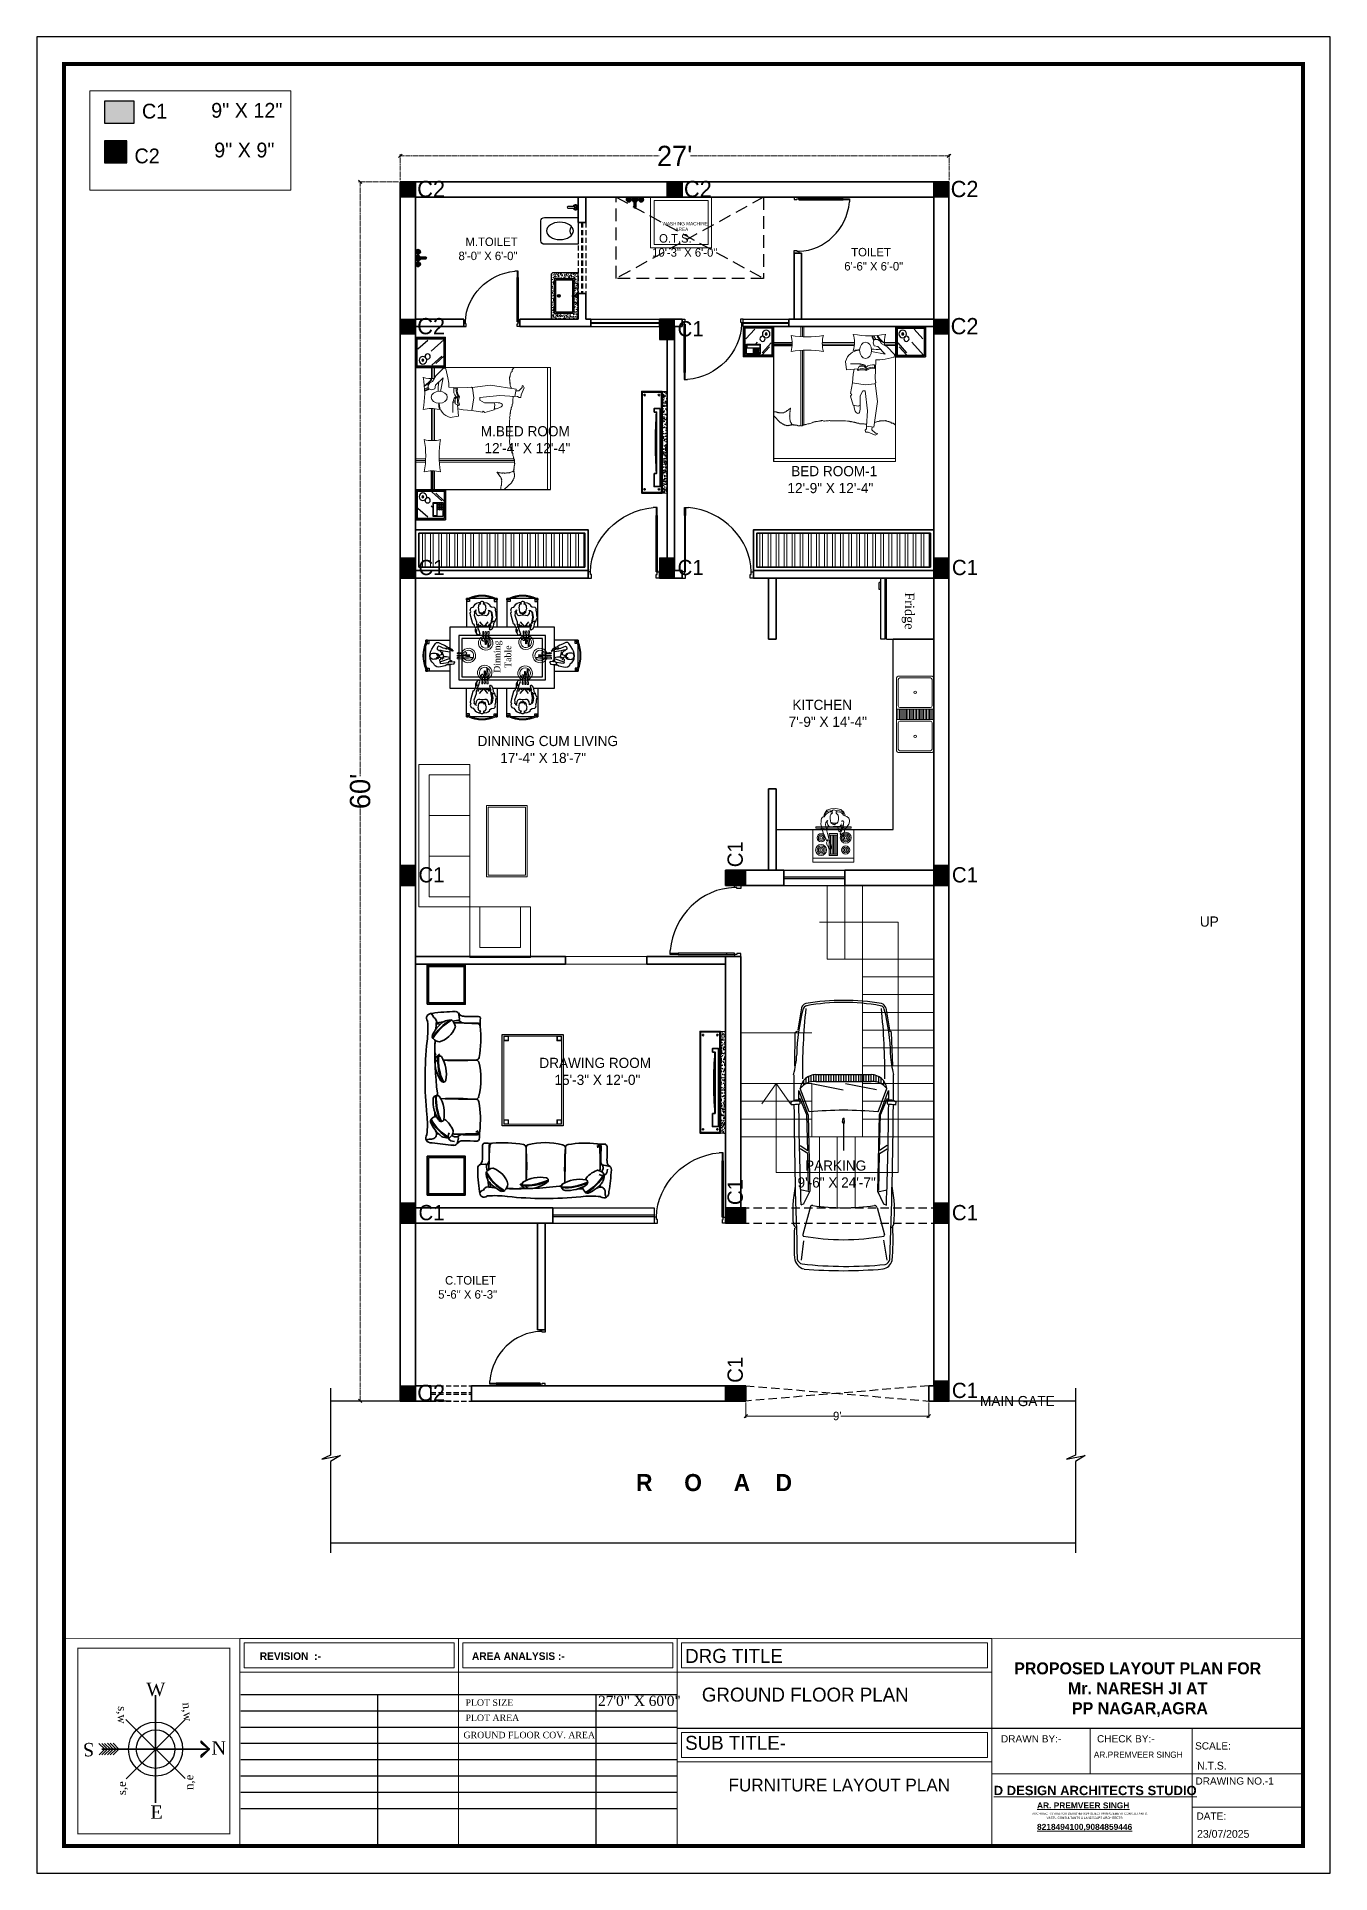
# Model space of a CAD drawing. Header units: millimetres. Extents: x -6808 to 215771, y -89660 to -16303.
# Drawn here: x 107905 to 108669, y -56514 to -55429 of the extents above; entities that cross this region are included whole.
import ezdxf

# ---------------------------------------------------------------- set-up
doc = ezdxf.new("R2010")
doc.units = ezdxf.units.MM
doc.header["$PDMODE"] = 35
for name, pattern in [('ACAD_ISO10W100', [18, 12, -3, 0, -3]), ('DASHED', [0.75, 0.5, -0.25]), ('DASHED2', [0.375, 0.25, -0.125])]:
    doc.linetypes.add(name, pattern=pattern)
doc.layers.get('0').update_dxf_attribs({"color": 8})
for name, color, linetype, lineweight in [('_Furniture', 253, 'Continuous', 18), ('A- FUR', 34, 'Continuous', 0), ('col.center', 5, 'ACAD_ISO10W100', 15), ('column', 5, 'Continuous', 30), ('dim2', 6, 'Continuous', 20), ('FIXture', 132, 'Continuous', 13), ('FORMAT LAAYER', 250, 'Continuous', 13), ('FUR TEXT', 7, 'Continuous', 20), ('FURNITURE 2', 33, 'Continuous', 25), ('furnitures', 12, 'Continuous', 13), ('plaster line', 150, 'DASHED2', 30), ('Projection', 190, 'DASHED', 25), ('STAIR', 252, 'Continuous', 15), ('text', 7, 'Continuous', 25), ('wall', 7, 'Continuous', 35)]:
    doc.layers.add(name, color=color, linetype=linetype, lineweight=lineweight)
for name, color, linetype in [('_KTI_CONTROL', 7, 'Continuous'), ('A-WIN', 5, 'Continuous'), ('CAR', 252, 'Continuous'), ('FORMAT', 7, 'Continuous'), ('FUR', 12, 'Continuous'), ('NET 01', 8, 'Continuous'), ('WIN', 5, 'Continuous')]:
    doc.layers.add(name, color=color, linetype=linetype)
for name, color, linetype, lineweight, true_color in [('AR.furniture', 7, 'Continuous', 35, 0x009e9e), ('furniture', 7, 'Continuous', 5, 0xe57b2a), ('furniture layout', 7, 'Continuous', 25, 0x006161)]:
    doc.layers.add(name, color=color, linetype=linetype, lineweight=lineweight, true_color=true_color)
doc.styles.add('cdim', font='arial.ttf')
doc.styles.add('HYPERMARTBORA0$0$SANSSERIFBOLD', font='sasb____.pfb', dxfattribs={"height": 0.2})
doc.styles.add('SAJ', font='eurr____.ttf')
doc.styles.get("Standard").update_dxf_attribs({"font": 'times.ttf'})
doc.styles.add('working', font='swissl.ttf')
doc.dimstyles.new('SAJ', dxfattribs={"dimtxt": 5, "dimasz": 2, "dimexe": 1, "dimexo": 1, "dimgap": 0.09375, "dimtad": 0, "dimdec": 1, "dimzin": 0, "dimdsep": 46, "dimlunit": 4, "dimtxsty": 'SAJ', "dimblk": 'OBLIQUE', "dimcen": 0.125, "dimdle": 0.375, "dimadec": 0, "dimazin": 0, "dimtfac": 1, "dimtdec": 1, "dimtofl": 0, "dimtmove": 0, "dimatfit": 3, "dimldrblk": 'OBLIQUE', "dimfxl": 1, "dimtolj": 1, "dimtzin": 0, "dimlwd": 5, "dimlwe": 5, "dimarcsym": 1})

msp = doc.modelspace()

# ---------------------------------------------------------------- texts
for s, height, rotation, p in [('W', 7.912, 0.070059, (107970.085, -56409.456)), ('s,w', 4.999, 270.070059, (107953.341, -56415.5)), ('n,w', 4.999, 275.294842, (107991.417, -56413.515)), ('S', 7.912, 180.070059, (107939.32, -56437.197)), ('s,e', 4.999, 90.070059, (107958.071, -56467.981)), ('n,e', 4.999, 90.070059, (107997.844, -56464.929)), ('E', 7.912, 0.070059, (107972.471, -56481.967))]:
    msp.add_text(s, height=height, rotation=rotation).set_placement(p)
at = {"layer": 'AR.furniture', "ltscale": 2, "insert": (108311.066, -56458.26), "char_height": 7.56, "width": 254.38707, "attachment_point": 1, "style": 'SAJ'}
msp.add_mtext('\\A1;{\\fCentury Gothic|b0|i0|c0|p34; FURNITURE LAYOUT PLAN}', dxfattribs=at)
at = {"layer": 'col.center', "linetype": 'ByBlock', "char_height": 9, "width": 293.6941, "attachment_point": 1, "style": 'SAJ'}
for insert in [(108283.816, -55597.46), (108130.816, -55738.46), (108283.816, -55738.46), (108445.816, -55738.46), (108130.816, -55919.96), (108445.816, -55919.96), (108130.816, -56119.46), (108445.816, -56119.46), (108445.816, -56224.46)]:
    msp.add_mtext('\\A1;{\\fCentury Gothic|b0|i0|c0|p34;C1}', dxfattribs=dict(at, insert=insert))
at = {"layer": 'col.center', "linetype": 'ByBlock', "char_height": 9, "width": 293.6941, "attachment_point": 1, "rotation": 90, "style": 'SAJ'}
for insert in [(108313.318, -55919.997), (108313.318, -56119.497), (108313.318, -56224.497)]:
    msp.add_mtext('\\A1;{\\fCentury Gothic|b0|i0|c0|p34;C1}', dxfattribs=dict(at, insert=insert))
at = {"layer": 'column', "linetype": 'ByBlock', "char_height": 8.73269, "attachment_point": 1, "style": 'SAJ'}
for s, insert, width in [('\\A1;{\\fCentury Gothic|b0|i0|c0|p34;C1}', (107967.527, -55469.069), 641.18496), ('\\A1;{\\fCentury Gothic|b0|i0|c0|p34;C2}', (107963.108, -55495.523), 427.45664)]:
    msp.add_mtext(s, dxfattribs=dict(at, insert=insert, width=width))
at = {"layer": 'column', "char_height": 8.73269, "width": 335.40053, "attachment_point": 5, "style": 'cdim'}
for s, insert in [('\\A1;{\\fCentury Gothic|b0|i0|c0|p34;9" X 12"}', (108029.439, -55473.025)), ('\\A1;{\\fCentury Gothic|b0|i0|c0|p34;9" X 9"}', (108027.962, -55496.478))]:
    msp.add_mtext(s, dxfattribs=dict(at, insert=insert))
at = {"layer": 'FORMAT', "lineweight": 13, "style": 'working'}
for s, height, p in [('DRAWN BY:-', 4.2576, (108474.759, -56436.862)), (' CHECK BY:-', 4.25764, (108529.842, -56436.862)), ('SCALE:', 4.2576, (108589.394, -56441.049)), ('DRAWING NO.-1', 4.25764, (108589.619, -56461.785)), ('DATE:', 4.2576, (108590.219, -56482.468))]:
    msp.add_text(s, height=height, dxfattribs=at).set_placement(p)
at = {"layer": 'FORMAT', "style": 'cdim'}
for s, insert, char_height, width, attachment_point in [('\\A1;{\\fCentury Gothic|b1|i0|c0|p34;REVISION  :-}', (108037.076, -56383.64), 4.50194, 99.40447, 1), ('\\A1;{\\fCentury Gothic|b1|i0|c0|p34;AREA ANALYSIS :-}', (108162.365, -56383.64), 4.50194, 99.40447, 1), ('\\A1;{\\fDilleniaUPC|b1|i0|c0|p18;PROPOSED LAYOUT PLAN FOR \\PMr. NARESH JI AT \\P PP NAGAR,AGRA}', (108555.504, -56405.698), 7.06187, 177.40877, 5)]:
    msp.add_mtext(s, dxfattribs=dict(at, insert=insert, char_height=char_height, width=width, attachment_point=attachment_point))
at = {"layer": 'FORMAT', "ltscale": 2, "attachment_point": 1, "style": 'SAJ'}
for s, insert, char_height, width in [('\\A1;{\\fCentury Gothic|b0|i0|c0|p34;DRG TITLE}', (108288.309, -56381.659), 8.25836, 191.48142), ('\\A1;{\\fCentury Gothic|b0|i0|c0|p34;GROUND FLOOR PLAN}', (108298.154, -56404.509), 8.25836, 191.48142), ('\\A1;{\\fCentury Gothic|b0|i0|c0|p34;SUB TITLE-}', (108288.306, -56432.986), 8.25836, 191.48142), ('\\A1;{\\fShonar Bangla|b0|i0|c0|p34;AR.PREMVEER SINGH}', (108529.62, -56442.266), 3.65867, 186.55052), ('\\A1;{\\fShonar Bangla|b0|i0|c0|p34;N.T.S.}', (108590.606, -56448.302), 4.60846, 119.67589), ('\\A1;{\\fShonar Bangla|b0|i0|c0|p34;23/07/2025}', (108590.606, -56488.569), 4.60846, 119.67589)]:
    msp.add_mtext(s, dxfattribs=dict(at, insert=insert, char_height=char_height, width=width))
at = {"layer": 'FORMAT', "lineweight": 13, "attachment_point": 1, "style": 'working'}
for s, insert, char_height, width in [('\\A1;{\\fBook Antiqua|b0|i0|c0|p18;PLOT SIZE}', (108158.566, -56411.4), 3.84038, 99.40447), ('\\A1;{\\fBook Antiqua|b0|i0|c0|p18;27\'0" X 60\'0"}', (108236.857, -56409.323), 5.98638, 154.95147), ('\\A1;{\\fBook Antiqua|b0|i0|c0|p18;PLOT AREA}', (108158.566, -56420.384), 3.84038, 99.40447), ('\\A1;{\\fBook Antiqua|b0|i0|c0|p18;GROUND FLOOR COV. AREA}', (108157.404, -56430.557), 3.84038, 99.40447)]:
    msp.add_mtext(s, dxfattribs=dict(at, insert=insert, char_height=char_height, width=width))
at = {"layer": 'FORMAT LAAYER', "color": 0, "lineweight": 13}
for s, height, style, p in [('%%UD DESIGN ARCHITECTS STUDIO', 5.4966, 'HYPERMARTBORA0$0$SANSSERIFBOLD', (108470.49, -56467.992)), ('%%UAR. PREMVEER SINGH', 3.53004, 'HYPERMARTBORA0$0$SANSSERIFBOLD', (108496.063, -56475.835)), ('ARCHITECTS,INTERIOR DESIGNERS,PROJECT MANAGEMENT CONSULTANTS,', 1.28401, 'working', (108493.221, -56479.563)), ('%%U8218494100,9084859446', 3.53004, 'HYPERMARTBORA0$0$SANSSERIFBOLD', (108496.063, -56488.507)), ('VASTU CONSULTANTS & LANDSCAPE ARCHITECTS', 1.28401, 'working', (108501.717, -56482.015))]:
    msp.add_text(s, height=height, dxfattribs=dict(at, style=style)).set_placement(p)
at = {"layer": 'FORMAT LAAYER', "linetype": 'ByBlock', "insert": (108290.345, -56278.346), "char_height": 10.08, "width": 351.4658, "attachment_point": 2, "style": 'SAJ'}
msp.add_mtext('\\A1;{\\fCentury Gothic|b1|i0|c0|p34;        R     O     A    D }', dxfattribs=at)
at = {"layer": 'FUR TEXT', "ltscale": 0.25, "insert": (108185.628, -55795.635), "char_height": 3.85714, "width": 18.0112, "attachment_point": 8, "rotation": 90}
msp.add_mtext('Dinning Table', dxfattribs=at)
at = {"layer": 'Projection', "color": 1}
msp.add_text('N', height=7.912, rotation=0.070059, dxfattribs=at).set_placement((108008.604, -56444.054))
at = {"layer": 'text', "ltscale": 2, "style": 'SAJ'}
for s, insert, char_height, width, attachment_point in [('\\A1;{\\fCentury Gothic|b0|i0|c0|p34;  WASHING MACHINE\\P            AREA}', (108273.385, -55538.91), 2, 244.74508, 1), ('\\A1;{\\fCentury Gothic|b0|i0|c0|p34; \\H0.83333x; M.TOILET\\P8\'-0" X 6\'-0"}', (108154.436, -55548.09), 6, 244.74508, 1), ('\\A1;{\\fCentury Gothic|b0|i0|c0|p34; \\H0.83333x; O.T.S.\\P10\'-3" X 6\'-0"}', (108268.786, -55546.073), 6, 244.74508, 1), ('\\A1;{\\fCentury Gothic|b0|i0|c0|p34; \\H0.83333x; TOILET\\P6\'-6" X 6\'-0"}', (108382.247, -55554.213), 6, 244.74508, 1), ('\\A1;{\\fCentury Gothic|b0|i0|c0|p34; M.BED ROOM\\P  12\'-4" X 12\'-4"}', (108165.347, -55659.475), 6, 244.74508, 1), ('\\A1;{\\fCentury Gothic|b0|i0|c0|p34; BED ROOM-1\\P12\'-9" X 12\'-4"}', (108348.695, -55683.044), 6, 67.51856, 1), ('\\A1;{\\fCentury Gothic|b0|i0|c0|p34;  \\P KITCHEN\\P7\'-9" X 14\'-4"}', (108349.402, -55811.064), 6, 244.74508, 1), ('\\A1;{\\fCentury Gothic|b0|i0|c0|p34;   DINNING CUM LIVING\\P         17\'-4" X 18\'-7"}', (108159.046, -55842.436), 6, 115.0205, 1), ('\\A1;{\\fCentury Gothic|b0|i0|c0|p34;UP}', (108603.367, -55949.069), 6, 244.74508, 3), ('\\A1;{\\fCentury Gothic|b0|i0|c0|p34; DRAWING ROOM\\P     15\'-3" X 12\'-0"}', (108199.978, -56032.535), 6, 244.74508, 1), ('\\A1;{\\fCentury Gothic|b0|i0|c0|p34;       PARKING\\P     9\'-6" X 24\'-7"}', (108343.495, -56093.173), 6, 244.74508, 1), ('\\A1;{\\fCentury Gothic|b0|i0|c0|p34; \\H0.83333x; C.TOILET\\P5\'-6" X 6\'-3"}', (108142.426, -56161.442), 6, 244.74508, 1), ('\\A1;{\\fCentury Gothic|b0|i0|c0|p34;MAIN GATE}', (108506.53, -56232.257), 6, 244.74508, 3)]:
    msp.add_mtext(s, dxfattribs=dict(at, insert=insert, char_height=char_height, width=width, attachment_point=attachment_point))

# ---------------------------------------------------------------- blocks, each defined once
blk = doc.blocks.new('QEWFWE')
at = {"layer": 'NET 01'}
for p, q in [((238503.45, 15011.85), (238503.45, 15015.77)), ((238503.45, 15015.77), (238505.41, 15015.77)), ((238503.98, 15015.77), (238503.98, 15011.85)), ((238503.98, 15011.85), (238503.45, 15011.85)), ((238503.45, 15011.85), (238503.45, 14988.32)), ((238503.98, 14988.32), (238503.98, 15011.85)), ((238503.45, 14988.32), (238503.45, 14984.4)), ((238503.98, 14988.32), (238503.45, 14988.32)), ((238503.98, 14984.4), (238503.98, 14988.32)), ((238503.45, 14984.4), (238503.98, 14984.4))]:
    blk.add_line(p, q, dxfattribs=at)
for points in [[(238503.45, 14984.4), (238502.4, 14984.4), (238502.4, 14981.4), (238503.9, 14981.4), (238503.9, 14982.9), (238503.9, 14983.2), (238503.45, 14983.2)], [(238536.02, 14984.4), (238537.07, 14984.4), (238537.07, 14981.4), (238535.57, 14981.4), (238535.57, 14982.9), (238535.57, 14983.2), (238536.02, 14983.2)]]:
    blk.add_lwpolyline(points, close=True, dxfattribs=at)
blk.add_ellipse((238504.18, 14985.62), major_axis=(-29.27, 13.54), ratio=0.925766, start_param=-2.718612, end_param=-1.204625, dxfattribs=at)
blk = doc.blocks.new('A$C1A9968DB')
at = {"layer": 'furniture', "ltscale": 0.5}
for p, q in [((6.88, 47.34), (7.52, 48.64)), ((7.52, 48.64), (8.85, 49.47)), ((8.85, 49.47), (10.51, 49.47)), ((10.51, 49.47), (11.12, 47.7)), ((11.12, 47.7), (10.65, 46.11)), ((3.85, 45.67), (0, 41.68)), ((0.3, 40.35), (0, 41.68)), ((0.3, 40.35), (4.88, 39.32)), ((3.85, 45.67), (6.88, 47.34)), ((8.7, 45.77), (4.85, 41.78)), ((11.92, 43.21), (4.85, 41.78)), ((4.88, 39.32), (7.7, 38.87)), ((7.7, 38.87), (9.68, 38.93)), ((10.65, 46.11), (8.7, 45.77)), ((9.68, 38.87), (9.98, 29.12)), ((25.34, 38.15), (24.78, 33.85)), ((9.98, 29.12), (9.68, 27.2)), ((10.35, 36.28), (10.42, 34.45)), ((14.76, 35.19), (14.68, 35.04)), ((14.68, 35.04), (14.68, 34.88)), ((14.68, 34.88), (14.84, 34.81)), ((14.74, 34.85), (14.72, 34.01)), ((14.72, 34.01), (14.72, 33.42)), ((14.84, 35.35), (14.76, 35.19)), ((14.99, 35.58), (14.84, 35.5)), ((14.84, 35.5), (14.84, 35.35)), ((14.84, 34.81), (15.15, 34.81)), ((15.07, 35.74), (14.99, 35.58)), ((15.15, 35.89), (15.07, 35.74)), ((15.3, 35.97), (15.15, 35.89)), ((15.15, 34.81), (15.3, 34.88)), ((15.46, 36.12), (15.3, 35.97)), ((15.3, 35.04), (15.46, 35.12)), ((15.3, 34.88), (15.3, 35.04)), ((15.61, 36.12), (15.46, 36.12)), ((15.46, 35.27), (15.54, 35.43)), ((15.46, 35.12), (15.46, 35.27)), ((15.54, 36.05), (15.69, 36.2)), ((15.54, 35.43), (15.69, 35.5)), ((15.69, 36.2), (15.85, 36.28)), ((15.69, 35.5), (15.81, 35.62)), ((15.85, 36.28), (16, 36.28)), ((16, 36.28), (16.31, 36.43)), ((16.31, 36.43), (16.47, 36.51)), ((16.47, 36.51), (16.62, 36.51)), ((17.56, 36.8), (16.62, 36.51)), ((16.7, 36.43), (16.66, 36.52)), ((16.86, 36.28), (16.7, 36.43)), ((16.93, 36.12), (16.86, 36.28)), ((16.93, 35.81), (16.93, 36.12)), ((17, 35.68), (16.93, 35.81)), ((22.85, 36.8), (17.56, 36.8)), ((17.59, 36.81), (17.95, 35.51)), ((18.54, 35.29), (19.19, 33.72)), ((18.71, 34.01), (19.34, 33.64)), ((19.34, 33.64), (18.71, 33.42)), ((24.78, 33.85), (18.92, 34.36)), ((21.37, 31.48), (20.95, 34.19)), ((21.82, 27.05), (21.37, 31.48)), ((8.8, 17.45), (10, 26.89)), ((9.68, 27.2), (10.28, 26.61)), ((10.28, 26.61), (15.31, 26.02)), ((15.16, 22.91), (13.98, 12.57)), ((16.49, 22.91), (15.16, 22.91)), ((15.31, 26.02), (21.82, 27.05)), ((17.82, 20.4), (16.49, 22.91)), ((17.82, 15.52), (17.82, 20.4)), ((22.85, 20.25), (21.37, 15.52)), ((21.82, 27.05), (22.71, 21.58)), ((22.71, 21.58), (22.11, 21.14)), ((22.11, 21.14), (22.85, 20.25)), ((10.72, 4.14), (8.8, 17.45)), ((13.98, 12.57), (14.57, 4.74)), ((18.86, 15.08), (17.82, 15.52)), ((21.37, 15.52), (18.86, 15.08)), ((10.1, 0), (9, 0.54)), ((9.89, 1.11), (9.14, 0.96)), ((11.71, 2.78), (9.89, 1.11)), ((13.73, 1.58), (10.1, 0)), ((14.57, 4.74), (10.72, 4.14)), ((11.67, 4.29), (11.71, 2.78)), ((15.05, 1.65), (13.73, 1.58)), ((14.48, 4.72), (14.56, 3.39)), ((14.56, 3.39), (15.16, 2.64)), ((15.16, 2.64), (15.13, 1.68))]:
    blk.add_line(p, q, dxfattribs=at)
blk.add_lwpolyline([(9, 0.54), (8.93, 0.92), (9.51, 1.04)], dxfattribs=at)
for centre, radius, start, end in [((18.06, 36.38), 7.5, 13.68724, 89.70433), ((11.38, 31.16), 5.23, 49.90029, 101.4337), ((11.46, 29.92), 5.23, 51.46202, 101.4337), ((11.46, 29.33), 5.23, 51.46202, 101.4337), ((16.71, 29.78), 4.67, 64.68646, 115.31354), ((16.71, 29.19), 4.67, 64.68646, 115.31354), ((16.64, 31.03), 4.67, 65.91342, 100.13711)]:
    blk.add_arc(centre, radius, start, end, dxfattribs=at)
at = {"layer": 'furniture', "ltscale": 0.5, "extrusion": (1.33e-14, -5.24506e-16, -1)}
blk.add_ellipse((14.99, 43.85), major_axis=(0, -4.19), ratio=0.740098, start_param=4.712389, end_param=10.995574, dxfattribs=at)
at = {"layer": 'furniture', "ltscale": 0.5, "extrusion": (1.32939e-14, -5.4405e-16, -1)}
blk.add_ellipse((19.38, 14.94), major_axis=(-0.51, -3.71), ratio=0.422098, start_param=4.512692, end_param=7.948784, dxfattribs=at)
blk = doc.blocks.new('*X398')
at = {"color": 0}
for p, q in [((221.847, 124.188), (221.861, 124.202)), ((221.847, 124.193), (221.855, 124.202)), ((221.847, 124.178), (221.857, 124.188)), ((221.847, 124.172), (221.857, 124.182)), ((221.847, 124.162), (221.857, 124.172)), ((221.847, 124.156), (221.857, 124.166)), ((221.847, 124.146), (221.857, 124.156)), ((221.847, 124.14), (221.857, 124.15)), ((221.847, 124.13), (221.857, 124.14)), ((221.847, 124.125), (221.857, 124.135)), ((221.847, 124.114), (221.857, 124.124)), ((221.847, 124.109), (221.857, 124.119)), ((221.847, 124.098), (221.857, 124.108)), ((221.847, 124.093), (221.857, 124.103)), ((221.847, 124.082), (221.857, 124.092)), ((221.847, 124.077), (221.857, 124.087)), ((221.847, 124.066), (221.857, 124.076)), ((221.847, 124.061), (221.857, 124.071)), ((221.847, 124.05), (221.857, 124.06)), ((221.847, 124.045), (221.857, 124.055)), ((221.847, 124.034), (221.857, 124.044)), ((221.847, 124.029), (221.857, 124.039)), ((221.847, 124.018), (221.857, 124.028)), ((221.847, 124.013), (221.857, 124.023)), ((221.861, 124.192), (221.871, 124.202)), ((221.867, 124.192), (221.877, 124.202)), ((221.877, 124.192), (221.887, 124.202)), ((221.883, 124.192), (221.893, 124.202)), ((221.893, 124.192), (221.903, 124.202)), ((221.898, 124.192), (221.908, 124.202)), ((221.909, 124.192), (221.919, 124.202)), ((221.914, 124.192), (221.924, 124.202)), ((221.925, 124.192), (221.935, 124.202)), ((221.93, 124.192), (221.94, 124.202)), ((221.941, 124.192), (221.951, 124.202)), ((221.946, 124.192), (221.956, 124.202)), ((221.957, 124.192), (221.967, 124.202)), ((221.962, 124.192), (221.972, 124.202)), ((221.973, 124.192), (221.983, 124.202)), ((221.978, 124.192), (221.988, 124.202)), ((221.989, 124.192), (221.999, 124.202)), ((221.994, 124.192), (222.004, 124.202)), ((222.005, 124.192), (222.015, 124.202)), ((222.01, 124.192), (222.02, 124.202)), ((222.02, 124.192), (222.03, 124.202)), ((222.026, 124.192), (222.036, 124.202)), ((222.036, 124.192), (222.046, 124.202)), ((222.042, 124.192), (222.052, 124.202)), ((222.052, 124.192), (222.062, 124.202)), ((222.058, 124.192), (222.068, 124.202)), ((222.068, 124.192), (222.078, 124.202)), ((222.073, 124.192), (222.083, 124.202)), ((222.084, 124.192), (222.094, 124.202)), ((222.089, 124.192), (222.099, 124.202)), ((222.1, 124.192), (222.11, 124.202)), ((222.105, 124.192), (222.115, 124.202)), ((222.116, 124.192), (222.126, 124.202)), ((222.121, 124.192), (222.131, 124.202)), ((222.132, 124.192), (222.142, 124.202)), ((222.137, 124.192), (222.147, 124.202)), ((222.148, 124.192), (222.158, 124.202)), ((222.153, 124.192), (222.163, 124.202)), ((222.164, 124.192), (222.174, 124.202)), ((222.169, 124.192), (222.179, 124.202)), ((222.18, 124.192), (222.19, 124.202)), ((222.185, 124.192), (222.195, 124.202)), ((222.195, 124.192), (222.205, 124.202)), ((222.201, 124.192), (222.211, 124.202)), ((222.211, 124.192), (222.221, 124.202)), ((222.217, 124.192), (222.227, 124.202)), ((222.227, 124.192), (222.237, 124.202)), ((222.233, 124.192), (222.243, 124.202)), ((222.243, 124.192), (222.253, 124.202)), ((222.248, 124.192), (222.258, 124.202)), ((222.259, 124.192), (222.269, 124.202)), ((222.264, 124.192), (222.274, 124.202)), ((222.275, 124.192), (222.285, 124.202)), ((222.28, 124.192), (222.29, 124.202)), ((222.291, 124.192), (222.301, 124.202)), ((222.296, 124.192), (222.306, 124.202)), ((222.307, 124.192), (222.317, 124.202)), ((222.312, 124.192), (222.322, 124.202)), ((222.323, 124.192), (222.333, 124.202)), ((222.328, 124.192), (222.338, 124.202)), ((222.339, 124.192), (222.349, 124.202)), ((222.344, 124.192), (222.354, 124.202)), ((222.355, 124.192), (222.365, 124.202)), ((222.36, 124.192), (222.37, 124.202)), ((222.37, 124.192), (222.38, 124.202)), ((222.376, 124.192), (222.386, 124.202)), ((222.386, 124.192), (222.396, 124.202)), ((222.392, 124.192), (222.402, 124.202)), ((222.397, 124.187), (222.407, 124.197)), ((222.397, 124.181), (222.407, 124.191)), ((222.397, 124.171), (222.407, 124.181)), ((222.397, 124.165), (222.407, 124.175)), ((222.397, 124.155), (222.407, 124.165)), ((222.397, 124.149), (222.407, 124.159)), ((222.397, 124.139), (222.407, 124.149)), ((222.397, 124.134), (222.407, 124.144)), ((222.397, 124.123), (222.407, 124.133)), ((222.397, 124.118), (222.407, 124.128)), ((222.397, 124.107), (222.407, 124.117)), ((222.397, 124.102), (222.407, 124.112)), ((222.397, 124.091), (222.407, 124.101)), ((222.397, 124.086), (222.407, 124.096)), ((222.397, 124.075), (222.407, 124.085)), ((222.397, 124.07), (222.407, 124.08)), ((222.397, 124.059), (222.407, 124.069)), ((222.397, 124.054), (222.407, 124.064)), ((222.397, 124.043), (222.407, 124.053)), ((222.397, 124.038), (222.407, 124.048)), ((222.397, 124.028), (222.407, 124.038)), ((222.397, 124.022), (222.407, 124.032)), ((222.397, 124.012), (222.407, 124.022)), ((222.397, 124.006), (222.407, 124.016)), ((221.847, 124.003), (221.857, 124.013)), ((221.847, 123.997), (221.857, 124.007)), ((221.847, 123.987), (221.857, 123.997)), ((221.847, 123.981), (221.857, 123.991)), ((221.847, 123.971), (221.857, 123.981)), ((221.847, 123.965), (221.857, 123.975)), ((221.847, 123.955), (221.857, 123.965)), ((221.847, 123.949), (221.857, 123.959)), ((221.847, 123.939), (221.857, 123.949)), ((221.847, 123.934), (221.857, 123.944)), ((221.847, 123.923), (221.857, 123.933)), ((221.847, 123.918), (221.857, 123.928)), ((221.847, 123.907), (221.857, 123.917)), ((221.847, 123.902), (221.857, 123.912)), ((221.847, 123.891), (221.857, 123.901)), ((221.847, 123.886), (221.857, 123.896)), ((221.847, 123.875), (221.857, 123.885)), ((221.847, 123.87), (221.857, 123.88)), ((221.847, 123.859), (221.857, 123.869)), ((221.847, 123.854), (221.857, 123.864)), ((221.847, 123.843), (221.857, 123.853)), ((221.847, 123.838), (221.857, 123.848)), ((221.847, 123.828), (221.857, 123.838)), ((221.847, 123.822), (221.857, 123.832)), ((221.847, 123.812), (221.857, 123.822)), ((221.847, 123.806), (221.857, 123.816)), ((221.847, 123.796), (221.857, 123.806)), ((221.847, 123.79), (221.857, 123.8)), ((221.847, 123.78), (221.857, 123.79)), ((221.847, 123.774), (221.857, 123.784)), ((221.847, 123.764), (221.857, 123.774)), ((221.847, 123.759), (221.857, 123.769)), ((221.847, 123.748), (221.857, 123.758)), ((221.847, 123.743), (221.857, 123.753)), ((221.847, 123.732), (221.857, 123.742)), ((221.847, 123.727), (221.857, 123.737)), ((221.847, 123.716), (221.857, 123.726)), ((221.847, 123.711), (221.857, 123.721)), ((221.847, 123.7), (221.857, 123.71)), ((221.847, 123.695), (221.857, 123.705)), ((221.847, 123.684), (221.857, 123.694)), ((221.847, 123.679), (221.857, 123.689)), ((221.847, 123.668), (221.857, 123.678)), ((221.847, 123.663), (221.857, 123.673)), ((221.847, 123.653), (221.857, 123.663)), ((221.847, 123.647), (221.857, 123.657)), ((221.852, 123.642), (221.862, 123.652)), ((221.858, 123.642), (221.868, 123.652)), ((221.868, 123.642), (221.878, 123.652)), ((221.873, 123.642), (221.883, 123.652)), ((221.884, 123.642), (221.894, 123.652)), ((221.889, 123.642), (221.899, 123.652)), ((221.9, 123.642), (221.91, 123.652)), ((221.905, 123.642), (221.915, 123.652)), ((221.916, 123.642), (221.926, 123.652)), ((221.921, 123.642), (221.931, 123.652)), ((221.932, 123.642), (221.942, 123.652)), ((221.937, 123.642), (221.947, 123.652)), ((221.948, 123.642), (221.958, 123.652)), ((221.953, 123.642), (221.963, 123.652)), ((221.964, 123.642), (221.974, 123.652)), ((221.969, 123.642), (221.979, 123.652)), ((221.98, 123.642), (221.99, 123.652)), ((221.985, 123.642), (221.995, 123.652)), ((221.995, 123.642), (222.005, 123.652)), ((222.001, 123.642), (222.011, 123.652)), ((222.011, 123.642), (222.021, 123.652)), ((222.017, 123.642), (222.027, 123.652)), ((222.027, 123.642), (222.037, 123.652)), ((222.033, 123.642), (222.043, 123.652)), ((222.043, 123.642), (222.053, 123.652)), ((222.048, 123.642), (222.058, 123.652)), ((222.059, 123.642), (222.069, 123.652)), ((222.064, 123.642), (222.074, 123.652)), ((222.075, 123.642), (222.085, 123.652)), ((222.08, 123.642), (222.09, 123.652)), ((222.091, 123.642), (222.101, 123.652)), ((222.096, 123.642), (222.106, 123.652)), ((222.107, 123.642), (222.117, 123.652)), ((222.112, 123.642), (222.122, 123.652)), ((222.123, 123.642), (222.133, 123.652)), ((222.128, 123.642), (222.138, 123.652)), ((222.139, 123.642), (222.149, 123.652)), ((222.144, 123.642), (222.154, 123.652)), ((222.155, 123.642), (222.165, 123.652)), ((222.16, 123.642), (222.17, 123.652)), ((222.17, 123.642), (222.18, 123.652)), ((222.176, 123.642), (222.186, 123.652)), ((222.186, 123.642), (222.196, 123.652)), ((222.192, 123.642), (222.202, 123.652)), ((222.202, 123.642), (222.212, 123.652)), ((222.208, 123.642), (222.218, 123.652)), ((222.218, 123.642), (222.228, 123.652)), ((222.223, 123.642), (222.233, 123.652)), ((222.234, 123.642), (222.244, 123.652)), ((222.239, 123.642), (222.249, 123.652)), ((222.25, 123.642), (222.26, 123.652)), ((222.255, 123.642), (222.265, 123.652)), ((222.266, 123.642), (222.276, 123.652)), ((222.271, 123.642), (222.281, 123.652)), ((222.282, 123.642), (222.292, 123.652)), ((222.287, 123.642), (222.297, 123.652)), ((222.298, 123.642), (222.308, 123.652)), ((222.303, 123.642), (222.313, 123.652)), ((222.314, 123.642), (222.324, 123.652)), ((222.319, 123.642), (222.329, 123.652)), ((222.33, 123.642), (222.34, 123.652)), ((222.335, 123.642), (222.345, 123.652)), ((222.345, 123.642), (222.355, 123.652)), ((222.351, 123.642), (222.361, 123.652)), ((222.361, 123.642), (222.371, 123.652)), ((222.367, 123.642), (222.377, 123.652)), ((222.377, 123.642), (222.387, 123.652)), ((222.383, 123.642), (222.393, 123.652)), ((222.393, 123.642), (222.407, 123.656)), ((222.397, 123.996), (222.407, 124.006)), ((222.397, 123.99), (222.407, 124)), ((222.397, 123.98), (222.407, 123.99)), ((222.397, 123.974), (222.407, 123.984)), ((222.397, 123.964), (222.407, 123.974)), ((222.397, 123.959), (222.407, 123.969)), ((222.397, 123.948), (222.407, 123.958)), ((222.397, 123.943), (222.407, 123.953)), ((222.397, 123.932), (222.407, 123.942)), ((222.397, 123.927), (222.407, 123.937)), ((222.397, 123.916), (222.407, 123.926)), ((222.397, 123.911), (222.407, 123.921)), ((222.397, 123.9), (222.407, 123.91)), ((222.397, 123.895), (222.407, 123.905)), ((222.397, 123.884), (222.407, 123.894)), ((222.397, 123.879), (222.407, 123.889)), ((222.397, 123.868), (222.407, 123.878)), ((222.397, 123.863), (222.407, 123.873)), ((222.397, 123.852), (222.407, 123.862)), ((222.397, 123.847), (222.407, 123.857)), ((222.397, 123.837), (222.407, 123.847)), ((222.397, 123.831), (222.407, 123.841)), ((222.397, 123.821), (222.407, 123.831)), ((222.397, 123.815), (222.407, 123.825)), ((222.397, 123.805), (222.407, 123.815)), ((222.397, 123.799), (222.407, 123.809)), ((222.397, 123.789), (222.407, 123.799)), ((222.397, 123.784), (222.407, 123.794)), ((222.397, 123.773), (222.407, 123.783)), ((222.397, 123.768), (222.407, 123.778)), ((222.397, 123.757), (222.407, 123.767)), ((222.397, 123.752), (222.407, 123.762)), ((222.397, 123.741), (222.407, 123.751)), ((222.397, 123.736), (222.407, 123.746)), ((222.397, 123.725), (222.407, 123.735)), ((222.397, 123.72), (222.407, 123.73)), ((222.397, 123.709), (222.407, 123.719)), ((222.397, 123.704), (222.407, 123.714)), ((222.397, 123.693), (222.407, 123.703)), ((222.397, 123.688), (222.407, 123.698)), ((222.397, 123.677), (222.407, 123.687)), ((222.397, 123.672), (222.407, 123.682)), ((222.397, 123.662), (222.407, 123.672)), ((222.397, 123.656), (222.407, 123.666)), ((222.398, 123.642), (222.407, 123.65))]:
    blk.add_line(p, q, dxfattribs=at)
blk = doc.blocks.new('M_DFURN_LEM_3D TELEPHONE_P')
at = {"color": 0, "linetype": 'ByBlock', "lineweight": -2}
for points in [[(0.25, -0.0875), (0.25, 0.0875), (0, 0.0875), (0, -0.0875)], [(0.24, -0.0175), (0.01, -0.0175), (0.01, -0.0775), (0.24, -0.0775)]]:
    blk.add_lwpolyline(points, close=True, dxfattribs=at)
for centre in [(0.13, 0.0625), (0.13, 0.0325), (0.13, 0.0025), (0.16, 0.0625), (0.16, 0.0325), (0.16, 0.0025), (0.19, 0.0625), (0.19, 0.0325), (0.19, 0.0025), (0.22, 0.0625), (0.22, 0.0325), (0.22, 0.0025)]:
    blk.add_circle(centre, 0.01, dxfattribs=at)
at = {"layer": 'Defpoints', "color": 0, "linetype": 'ByBlock', "lineweight": -2}
blk.add_point((0.25, 0), dxfattribs=at)
blk = doc.blocks.new('ertergrgr')
at = {"layer": 'furnitures', "color": 27, "ltscale": 50}
for p, q in [((-766411.4, 424368.9), (-766482.8, 424368.9)), ((-766482.8, 424290), (-766482.8, 424368.9)), ((-766411.4, 424367.1), (-766482.8, 424367.1)), ((-766482.6, 424347.5), (-766482.7, 424347.4)), ((-766482.7, 424346.8), (-766482.7, 424346.8)), ((-766482, 424346.9), (-766482.6, 424347.5)), ((-766481.7, 424346.9), (-766482, 424346.9)), ((-766481.4, 424346.5), (-766481.8, 424346.9)), ((-766480.9, 424346.5), (-766481.4, 424346.5)), ((-766480.8, 424346.4), (-766480.9, 424346.5)), ((-766480.5, 424346.4), (-766480.8, 424346.4)), ((-766480, 424345.9), (-766480.5, 424346.4)), ((-766465.6, 424347.1), (-766465.9, 424346.9)), ((-766465.4, 424347.1), (-766465.6, 424347.1)), ((-766465.3, 424347), (-766465.4, 424347.1)), ((-766464.9, 424347.1), (-766465.3, 424347)), ((-766464.8, 424347), (-766464.9, 424347.1)), ((-766464.4, 424346.9), (-766464.8, 424347)), ((-766463.6, 424346.9), (-766464.4, 424346.9)), ((-766463.5, 424346.8), (-766463.6, 424346.9)), ((-766463.3, 424346.8), (-766463.5, 424346.8)), ((-766463.2, 424346.9), (-766463.3, 424346.8)), ((-766462.9, 424346.9), (-766463.2, 424346.9)), ((-766462.8, 424346.8), (-766462.9, 424346.9)), ((-766462.5, 424346.8), (-766462.8, 424346.8)), ((-766461.8, 424346.8), (-766462.5, 424346.8)), ((-766461.4, 424346.6), (-766461.8, 424346.8)), ((-766461.3, 424346.5), (-766461.4, 424346.6)), ((-766461, 424346.5), (-766461.3, 424346.5)), ((-766460.8, 424346.5), (-766461, 424346.5)), ((-766460.7, 424346.4), (-766460.8, 424346.5)), ((-766460.2, 424346.4), (-766460.7, 424346.4)), ((-766459.8, 424346.3), (-766460.2, 424346.4)), ((-766459.7, 424346.1), (-766459.8, 424346.3)), ((-766434.1, 424346.3), (-766434.4, 424346)), ((-766433.9, 424346.3), (-766434.1, 424346.3)), ((-766433.5, 424346.4), (-766433.9, 424346.3)), ((-766433, 424346.6), (-766433.5, 424346.4)), ((-766432.7, 424346.6), (-766433, 424346.6)), ((-766432.4, 424346.8), (-766432.7, 424346.6)), ((-766431.9, 424346.8), (-766432.4, 424346.8)), ((-766431.5, 424346.9), (-766431.9, 424346.8)), ((-766431, 424347.1), (-766431.5, 424346.9)), ((-766430.9, 424347), (-766431, 424347.1)), ((-766430.6, 424347.3), (-766430.9, 424347)), ((-766430.4, 424347.3), (-766430.6, 424347.3)), ((-766430.1, 424347.3), (-766430.4, 424347.3)), ((-766429.9, 424347.3), (-766430.1, 424347.3)), ((-766429.8, 424347.4), (-766429.9, 424347.3)), ((-766429.5, 424347.4), (-766429.8, 424347.4)), ((-766429.1, 424347.5), (-766429.5, 424347.4)), ((-766429.3, 424303.8), (-766429.3, 424347.5)), ((-766428.7, 424347.8), (-766429.1, 424347.5)), ((-766428.4, 424347.8), (-766428.7, 424347.8)), ((-766428.3, 424347.9), (-766428.4, 424347.8)), ((-766428.4, 424303.8), (-766428.4, 424347.8)), ((-766427.5, 424347.9), (-766428.3, 424347.9)), ((-766427.4, 424348), (-766427.5, 424347.9)), ((-766427.5, 424303.9), (-766427.5, 424347.9)), ((-766426.8, 424347.9), (-766427, 424347.9)), ((-766426.7, 424348), (-766426.8, 424347.9)), ((-766426.4, 424348), (-766426.7, 424348)), ((-766426.2, 424347.8), (-766426.4, 424348)), ((-766425.8, 424347.9), (-766426, 424347.9)), ((-766425.7, 424347.8), (-766425.8, 424347.9)), ((-766425.4, 424347.8), (-766425.7, 424347.8)), ((-766425.3, 424347.6), (-766425.4, 424347.8)), ((-766424.8, 424347.6), (-766425.3, 424347.6)), ((-766424.6, 424347.6), (-766424.8, 424347.6)), ((-766424.3, 424347.6), (-766424.6, 424347.6)), ((-766424.2, 424347.5), (-766424.3, 424347.6)), ((-766424.1, 424347.6), (-766424.2, 424347.5)), ((-766423.8, 424347.6), (-766424.1, 424347.6)), ((-766423.7, 424347.5), (-766423.8, 424347.6)), ((-766423.4, 424347.5), (-766423.7, 424347.5)), ((-766423.3, 424347.4), (-766423.4, 424347.5)), ((-766423.1, 424347.6), (-766423.3, 424347.4)), ((-766422.7, 424347.3), (-766423.1, 424347.6)), ((-766422.6, 424347.4), (-766422.5, 424347.5)), ((-766422, 424346.8), (-766422.6, 424347.4)), ((-766422.5, 424347.5), (-766422.2, 424347.5)), ((-766422.2, 424347.5), (-766422.1, 424347.6)), ((-766422.1, 424347.6), (-766422, 424347.5)), ((-766422.1, 424346.6), (-766422, 424346.8)), ((-766421.8, 424346.4), (-766422.1, 424346.6)), ((-766422, 424347.5), (-766421.8, 424347.6)), ((-766421.8, 424347.6), (-766421.7, 424347.5)), ((-766421.8, 424346.2), (-766421.8, 424346.4)), ((-766421.7, 424347.5), (-766421.6, 424347.6)), ((-766421.6, 424347.6), (-766421.5, 424347.5)), ((-766421.5, 424347.5), (-766421.3, 424347.6)), ((-766421.3, 424347.6), (-766421.2, 424347.5)), ((-766421.2, 424347.5), (-766421, 424347.8)), ((-766421, 424347.8), (-766420.8, 424347.6)), ((-766420.8, 424347.6), (-766420.7, 424347.8)), ((-766420.7, 424347.8), (-766420.6, 424347.6)), ((-766420.6, 424347.6), (-766420.5, 424347.8)), ((-766420.5, 424347.8), (-766420, 424347.8)), ((-766420, 424347.8), (-766419.8, 424347.9)), ((-766419.8, 424347.9), (-766419.7, 424347.8)), ((-766419.7, 424347.8), (-766419.5, 424347.8)), ((-766419.5, 424347.8), (-766419.4, 424347.9)), ((-766419.4, 424347.9), (-766419.2, 424347.8)), ((-766419.2, 424347.8), (-766419, 424347.8)), ((-766419, 424347.8), (-766418.9, 424347.6)), ((-766418.9, 424347.6), (-766418.7, 424347.8)), ((-766418.7, 424347.8), (-766418.5, 424347.5)), ((-766418.5, 424347.5), (-766418.4, 424347.6)), ((-766418.4, 424347.6), (-766418.1, 424347.6)), ((-766418.1, 424347.6), (-766418, 424347.5)), ((-766418, 424347.5), (-766417.7, 424347.5)), ((-766417.7, 424347.5), (-766417.4, 424347.1)), ((-766417.4, 424347.1), (-766417.1, 424347.1)), ((-766417.1, 424347.1), (-766417, 424347)), ((-766417, 424347), (-766416.9, 424347.1)), ((-766416.9, 424347.1), (-766415.9, 424346.2)), ((-766479.6, 424345.8), (-766480, 424345.9)), ((-766479.4, 424345.8), (-766479.6, 424345.8)), ((-766479, 424345.6), (-766479.4, 424345.8)), ((-766478.9, 424345.5), (-766479, 424345.6)), ((-766478.5, 424345.4), (-766478.9, 424345.5)), ((-766478.3, 424345.4), (-766478.5, 424345.4)), ((-766477.9, 424345.3), (-766478.3, 424345.4)), ((-766477.7, 424345.3), (-766477.9, 424345.3)), ((-766477.5, 424345.1), (-766477.7, 424345.3)), ((-766477.2, 424345), (-766477.5, 424345.1)), ((-766477, 424345.1), (-766477.2, 424345)), ((-766476.8, 424344.9), (-766477, 424345.1)), ((-766476.4, 424345), (-766476.8, 424344.9)), ((-766476.2, 424345), (-766476.4, 424345)), ((-766475.5, 424345.1), (-766476.2, 424345)), ((-766475.4, 424345), (-766475.5, 424345.1)), ((-766475.1, 424345.1), (-766475.4, 424345)), ((-766474.3, 424345.1), (-766475.1, 424345.1)), ((-766474.1, 424345.1), (-766474.3, 424345.1)), ((-766473.9, 424345.3), (-766474.1, 424345.1)), ((-766473.8, 424345.1), (-766473.9, 424345.3)), ((-766473.6, 424345.1), (-766473.8, 424345.1)), ((-766473.4, 424345.3), (-766473.6, 424345.1)), ((-766473.2, 424345.3), (-766473.4, 424345.3)), ((-766472.8, 424345.4), (-766473.2, 424345.3)), ((-766472.3, 424345.4), (-766472.8, 424345.4)), ((-766471.8, 424345.6), (-766472.3, 424345.4)), ((-766471.6, 424345.6), (-766471.8, 424345.6)), ((-766471.2, 424345.8), (-766471.6, 424345.6)), ((-766471.1, 424345.9), (-766471.2, 424345.8)), ((-766470.7, 424346), (-766471.1, 424345.9)), ((-766470.6, 424346.1), (-766470.7, 424346)), ((-766459.4, 424346.1), (-766459.7, 424346.1)), ((-766459.1, 424346), (-766459.4, 424346.1)), ((-766458.9, 424345.9), (-766459.1, 424346)), ((-766458.2, 424345.9), (-766458.9, 424345.9)), ((-766458.1, 424345.8), (-766458.2, 424345.9)), ((-766457.7, 424345.6), (-766458.1, 424345.8)), ((-766457.2, 424345.6), (-766457.7, 424345.6)), ((-766457.1, 424345.5), (-766457.2, 424345.6)), ((-766456.7, 424345.6), (-766457.1, 424345.5)), ((-766456.5, 424345.4), (-766456.7, 424345.6)), ((-766456.1, 424345.5), (-766456.5, 424345.4)), ((-766455.9, 424345.3), (-766456.1, 424345.6)), ((-766455.4, 424345.3), (-766455.9, 424345.3)), ((-766455, 424345.2), (-766455.4, 424345.3)), ((-766454.7, 424345.3), (-766455, 424345.2)), ((-766453.5, 424345), (-766454.7, 424345.3)), ((-766453.2, 424345.1), (-766453.5, 424345)), ((-766452.9, 424345.1), (-766453.2, 424345.1)), ((-766452.4, 424345.1), (-766452.9, 424345.1)), ((-766452, 424345), (-766452.4, 424345.1)), ((-766451.8, 424345), (-766452, 424345)), ((-766444.6, 424345.1), (-766451.8, 424345)), ((-766444.3, 424344.8), (-766444.6, 424345.1)), ((-766444.1, 424344.8), (-766444.3, 424344.8)), ((-766443.7, 424345), (-766444.1, 424344.8)), ((-766443.5, 424345), (-766443.7, 424345)), ((-766442.7, 424345), (-766443.5, 424345)), ((-766442.3, 424345.1), (-766442.7, 424345)), ((-766442.2, 424345), (-766442.3, 424345.1)), ((-766442, 424345), (-766442.2, 424345)), ((-766441.5, 424345.2), (-766442, 424345)), ((-766441.4, 424345.1), (-766441.5, 424345.2)), ((-766441, 424345.2), (-766441.4, 424345.1)), ((-766440.2, 424344.9), (-766440.9, 424345.2)), ((-766439.7, 424344.9), (-766440.2, 424344.9)), ((-766439.6, 424345), (-766439.7, 424344.9)), ((-766439.3, 424345), (-766439.6, 424345)), ((-766439.2, 424344.9), (-766439.3, 424345)), ((-766439.1, 424345), (-766439.2, 424344.9)), ((-766438.7, 424345.2), (-766439.1, 424345)), ((-766438.6, 424345), (-766438.7, 424345.2)), ((-766438.2, 424345.2), (-766438.6, 424345)), ((-766438, 424345.2), (-766438.2, 424345.2)), ((-766437.8, 424345.3), (-766438, 424345.2)), ((-766437.2, 424345.4), (-766437.8, 424345.3)), ((-766436.5, 424345.4), (-766437.2, 424345.4)), ((-766436.1, 424345.5), (-766436.5, 424345.4)), ((-766436, 424345.7), (-766436.1, 424345.5)), ((-766435.2, 424345.7), (-766436, 424345.7)), ((-766434.9, 424345.8), (-766435.2, 424345.7)), ((-766434.7, 424345.9), (-766434.9, 424345.8)), ((-766434.4, 424346), (-766434.7, 424345.9)), ((-766421.5, 424345.8), (-766421.8, 424346.2)), ((-766421.6, 424345.7), (-766421.5, 424345.8)), ((-766421.3, 424345.4), (-766421.6, 424345.7)), ((-766420.3, 424338.7), (-766421.5, 424337.6)), ((-766421.5, 424338.3), (-766421.2, 424338.6)), ((-766421.3, 424338.2), (-766421.5, 424338.3)), ((-766421.5, 424337.8), (-766421.3, 424338)), ((-766421.3, 424337.7), (-766421.5, 424337.8)), ((-766421.5, 424337.6), (-766421.3, 424337.7)), ((-766421.3, 424345.2), (-766421.3, 424345.4)), ((-766421.2, 424345), (-766421.3, 424345.2)), ((-766421.3, 424339), (-766421.2, 424339.1)), ((-766421.2, 424338.8), (-766421.3, 424339)), ((-766421.3, 424338), (-766421.3, 424338.2)), ((-766421.2, 424344.5), (-766421.2, 424345)), ((-766421.1, 424344.4), (-766421.2, 424344.5)), ((-766421.2, 424344.3), (-766421.1, 424344.4)), ((-766421.1, 424344.2), (-766421.2, 424344.3)), ((-766421.2, 424339.6), (-766421, 424340.3)), ((-766421.1, 424339.5), (-766421.2, 424339.6)), ((-766421.2, 424339.1), (-766421.1, 424339.5)), ((-766421.2, 424338.6), (-766421.2, 424338.8)), ((-766421.1, 424343.9), (-766421.1, 424344.2)), ((-766421.1, 424343.4), (-766421.1, 424343.9)), ((-766421, 424343.3), (-766421.1, 424343.4)), ((-766421.1, 424342.9), (-766421, 424343.3)), ((-766421, 424342.6), (-766421.1, 424342.9)), ((-766421.1, 424341.9), (-766420.8, 424342.2)), ((-766421, 424341.8), (-766421.1, 424341.9)), ((-766421.1, 424341.4), (-766421, 424341.8)), ((-766421.1, 424341.2), (-766421.1, 424341.4)), ((-766421, 424341.1), (-766421.1, 424341.2)), ((-766421.1, 424340.4), (-766421, 424340.6)), ((-766421, 424340.3), (-766421.1, 424340.4)), ((-766421, 424342.3), (-766421, 424342.6)), ((-766420.8, 424342.2), (-766421, 424342.3)), ((-766421, 424340.6), (-766421, 424341.1)), ((-766420.2, 424338.6), (-766420.3, 424338.7)), ((-766419.7, 424339.1), (-766420.2, 424338.6)), ((-766419.5, 424339.1), (-766419.7, 424339.1)), ((-766418.9, 424339.7), (-766419.5, 424339.1)), ((-766418.7, 424339.6), (-766418.9, 424339.7)), ((-766418.4, 424340), (-766418.7, 424339.6)), ((-766418.2, 424339.8), (-766418.4, 424340)), ((-766417.9, 424340.2), (-766418.2, 424339.8)), ((-766417.7, 424340.1), (-766417.9, 424340.2)), ((-766417.5, 424340.3), (-766417.7, 424340.1)), ((-766417.2, 424340.3), (-766417.5, 424340.3)), ((-766417.1, 424340.4), (-766417.2, 424340.3)), ((-766417, 424340.3), (-766417.1, 424340.4)), ((-766416.9, 424340.4), (-766417, 424340.3)), ((-766416.8, 424340.3), (-766416.9, 424340.4)), ((-766416.6, 424340.4), (-766416.8, 424340.3)), ((-766416.4, 424340.4), (-766416.6, 424340.4)), ((-766416.3, 424340.3), (-766416.4, 424340.4)), ((-766415.9, 424340.4), (-766416.3, 424340.3)), ((-766415.9, 424346.2), (-766415.6, 424346.2)), ((-766415.8, 424340.3), (-766415.9, 424340.4)), ((-766415.6, 424340.4), (-766415.8, 424340.3)), ((-766415.6, 424346.2), (-766411.4, 424341.9)), ((-766415.5, 424340.3), (-766415.6, 424340.4)), ((-766415.3, 424340.3), (-766415.5, 424340.3)), ((-766414.8, 424340.3), (-766415.3, 424340.3)), ((-766414.6, 424340.2), (-766414.8, 424340.3)), ((-766414.4, 424340.2), (-766414.6, 424340.2)), ((-766414.3, 424340.3), (-766414.4, 424340.2)), ((-766414.1, 424340.2), (-766414.3, 424340.3)), ((-766413.9, 424340.2), (-766414.1, 424340.2)), ((-766413.7, 424340), (-766413.9, 424340.2)), ((-766413.5, 424340.1), (-766413.7, 424340)), ((-766413.3, 424340.1), (-766413.5, 424340.1)), ((-766413, 424339.8), (-766413.3, 424340.1)), ((-766412.8, 424339.8), (-766413, 424339.8)), ((-766411.4, 424339.8), (-766412.8, 424339.8)), ((-766476.7, 424301.1), (-766482.8, 424301.1)), ((-766476.4, 424300.2), (-766482.8, 424300.2)), ((-766476.3, 424299.3), (-766482.8, 424299.3)), ((-766439.9, 424300.2), (-766458.8, 424300.2)), ((-766439.9, 424299.3), (-766458.8, 424299.3)), ((-766440, 424301.1), (-766458.7, 424301.1)), ((-766429.3, 424290), (-766429.3, 424295.9)), ((-766428.4, 424290), (-766428.4, 424295.9)), ((-766427.5, 424290), (-766427.5, 424295.8))]:
    blk.add_line(p, q, dxfattribs=at)
at = {"layer": 'furnitures', "color": 27, "lineweight": 25}
for p, q in [((-766411.4, 424290), (-766411.4, 424368.9)), ((-766500.4, 424290), (-766500.4, 424307.6)), ((-766482.8, 424307.6), (-766500.4, 424307.6)), ((-766483.4, 424307), (-766499.8, 424307)), ((-766499.8, 424290.6), (-766499.8, 424307)), ((-766483.7, 424306.7), (-766499.5, 424306.7)), ((-766499.5, 424290.9), (-766499.5, 424306.7)), ((-766492.3, 424299.1), (-766499.1, 424306.7)), ((-766485, 424301.8), (-766489.5, 424306.7)), ((-766484.1, 424299.5), (-766489.3, 424305.3)), ((-766483.7, 424290.9), (-766483.7, 424306.7)), ((-766483.4, 424290.6), (-766483.4, 424307)), ((-766482.8, 424290), (-766482.8, 424307.6)), ((-766411.4, 424307.6), (-766393.8, 424307.6)), ((-766411.4, 424290), (-766411.4, 424307.6)), ((-766410.8, 424307), (-766394.4, 424307)), ((-766410.8, 424290.6), (-766410.8, 424307)), ((-766410.5, 424306.7), (-766394.7, 424306.7)), ((-766410.5, 424290.9), (-766410.5, 424306.7)), ((-766410.1, 424299.5), (-766404.9, 424305.3)), ((-766409.2, 424301.8), (-766404.7, 424306.7)), ((-766396.7, 424305.9), (-766396, 424306.7)), ((-766394.7, 424290.9), (-766394.7, 424306.7)), ((-766394.4, 424290.6), (-766394.4, 424307)), ((-766393.8, 424290), (-766393.8, 424307.6)), ((-766493.7, 424291.4), (-766498.8, 424297.2)), ((-766487.6, 424294.3), (-766486.4, 424294.3)), ((-766487, 424293.7), (-766487, 424294.9)), ((-766411.4, 424301.1), (-766422.4, 424301.1)), ((-766411.4, 424300.2), (-766422.4, 424300.2)), ((-766411.4, 424299.3), (-766422.4, 424299.3)), ((-766406.6, 424294.3), (-766407.8, 424294.3)), ((-766407.2, 424293.7), (-766407.2, 424294.9)), ((-766401.9, 424299.1), (-766400.9, 424300.3)), ((-766400.5, 424291.4), (-766395.4, 424297.2)), ((-766482.8, 424290), (-766500.4, 424290)), ((-766483.4, 424290.6), (-766499.8, 424290.6)), ((-766483.7, 424290.9), (-766499.5, 424290.9)), ((-766482.8, 424290), (-766411.4, 424290))]:
    blk.add_line(p, q, dxfattribs=at)
at = {"layer": 'furnitures', "color": 22, "lineweight": 25}
for p, q in [((-766411.4, 424290), (-766393.8, 424290)), ((-766410.8, 424290.6), (-766394.4, 424290.6)), ((-766410.5, 424290.9), (-766394.7, 424290.9))]:
    blk.add_line(p, q, dxfattribs=at)
at = {"layer": 'furnitures', "color": 27, "ltscale": 50}
for centre, major_axis, start_param, end_param in [((-766467.6, 424358.9), (-39.4, 39.4), 2.236467, 2.33439), ((-766467.6, 424358.9), (-39.4, 39.4), 2.465124, 2.525887), ((-766441.1, 424299.2), (-12.5, 12.5), 0.515723, 1.055073), ((-766431.2, 424359.5), (39.4, 39.4), 3.757298, 4.096684), ((-766457.1, 424299.8), (-12.1, 12.1), 3.64836, 4.205622), ((-766404.7, 424299.8), (12.5, 12.5), 2.08652, 2.625869), ((-766494, 424299.2), (-12.5, 12.5), 3.657316, 4.025726), ((-766467.6, 424240.9), (38.5, 38.5), 0.611504, 0.959293), ((-766431.2, 424241.5), (-38.5, 38.5), -0.959293, -0.611504)]:
    blk.add_ellipse(centre, major_axis=major_axis, ratio=1, start_param=start_param, end_param=end_param, dxfattribs=at)
at = {"layer": 'furnitures', "color": 27, "lineweight": 25, "extrusion": (0, 0, -1)}
for centre, major_axis, start_param, end_param in [((-766489.2, 424297.1), (1.07, 1.07), 0.785398, 7.068583), ((-766487, 424294.3), (-1.57, 1.57), 2.35619449018631, 8.639379797365892), ((-766487, 424294.3), (-0.415, 0.415), 2.35619449015004, 8.639379797329626), ((-766407.2, 424294.3), (-1.57, 1.57), 2.35619449018631, 8.639379797365892), ((-766407.2, 424294.3), (0.415, 0.415), 0.785398, 7.068583), ((-766405.1, 424297.1), (1.07, 1.07), 0.785398, 7.068583)]:
    blk.add_ellipse(centre, major_axis=major_axis, ratio=1, start_param=start_param, end_param=end_param, dxfattribs=at)
at = {"layer": 'furnitures', "color": 27, "ltscale": 50, "extrusion": (0, 0, -1)}
for major_axis, start_param, end_param in [((5.75, 5.75), -0.39886, 0.397646), ((-5.46, 5.46), 1.194323, 1.951682), ((-6.91, 6.91), 1.769788, 2.024428), ((7.5, 7.5), 0.240275, 0.476843), ((-7.79, 7.79), 1.778194, 2.058369)]:
    blk.add_ellipse((-766479.4, 424292.1), major_axis=major_axis, ratio=1, start_param=start_param, end_param=end_param, dxfattribs=at)
at = {"layer": 'A- FUR', "color": 27, "extrusion": (0, 0, -1), "xscale": 1.132284455181866, "yscale": 1.132284455181866, "zscale": -1.132284454635607, "rotation": 179.9999999990779}
blk.add_blockref('A$C1A9968DB', (766482.3, 424353.5), dxfattribs=at)
at = {"layer": 'furnitures', "color": 27, "lineweight": 25, "xscale": 29.3478260932935, "yscale": 29.3478260932935, "zscale": 29.34782607924797, "rotation": 90}
blk.add_blockref('*X398', (-762854.8, 417779.9), dxfattribs=at)
at = {"layer": 'furnitures', "color": 27, "lineweight": 25, "extrusion": (0, 0, -1), "xscale": 29.3478260932935, "yscale": 29.3478260932935, "zscale": -29.34782607924797, "rotation": 90}
blk.add_blockref('*X398', (770039.4, 417779.9), dxfattribs=at)
at = {"layer": 'furnitures', "color": 27, "lineweight": 25, "extrusion": (0, 0, -1), "xscale": 32.22511693204992, "yscale": 32.22511693204992, "zscale": -32.22511691662734}
blk.add_blockref('M_DFURN_LEM_3D TELEPHONE_P', (766395.7, 424303.1), dxfattribs=at)
blk = doc.blocks.new('vcdr')
at = {"layer": 'AR.furniture', "lineweight": 25, "ltscale": 2}
h = blk.add_hatch(dxfattribs=at)
h.set_pattern_fill('AR-CONC', color=256, scale=0.5, style=0)
h.set_pattern_definition([(50, (5894.276, -2096.168), (3.58630091, -0.313760675), [0.375, -4.125]), (355, (5894.276, -2096.168), (-0.69375667, 3.76096067), [0.3, -3.3]), (100.4514, (5894.575, -2096.194), (2.89254691, 3.44719771), [0.31870095, -3.50571056]), (46.1842, (5894.276, -2095.168), (5.33620524, -0.82759507), [0.5625, -6.1875]), (96.6356, (5894.7207, -2095.237), (4.67331353, 4.87058935), [0.47805144, -5.258565]), (351.1842, (5894.276, -2095.168), (4.67330973, 4.870593), [0.45, -4.95]), (21, (5894.776, -2095.418), (2.98453526, -2.01309445), [0.375, -4.125]), (326, (5894.776, -2095.418), (1.21657666, 3.62575023), [0.3, -3.3]), (71.4514, (5895.0247, -2095.5857), (4.20111314, 1.61265248), [0.31870095, -3.50571056]), (37.5, (5894.276, -2096.168), (0.060799277, 1.66446927), [0, -3.26, 0, -3.35, 0, -3.3125]), (7.5, (5894.276, -2096.168), (1.315347687, 1.97205856), [0, -1.91, 0, -3.185, 0, -1.2625]), (327.5, (5893.161, -2096.168), (2.66911218, -0.112774359), [0, -1.25, 0, -3.9, 0, -5.175]), (317.5, (5892.661, -2096.168), (2.915930847, 0.50052491), [0, -1.625, 0, -2.59, 0, -3.675])])
h.paths.add_polyline_path([(93614.9, -24321.3), (93617.9, -24321.3), (93617.9, -24261.3), (93614.9, -24261.3)])
at = {"layer": 'AR.furniture', "ltscale": 2}
blk.add_lwpolyline([(93614.9, -24321.3), (93602.9, -24321.3), (93602.9, -24261.3), (93614.9, -24261.3)], close=True, dxfattribs=at)
blk.add_lwpolyline([(93614.9, -24321.3), (93602.9, -24321.3), (93602.9, -24261.3), (93614.9, -24261.3)], close=True, dxfattribs=at)
at = {"layer": 'AR.furniture', "lineweight": 20, "ltscale": 5}
blk.add_lwpolyline([(93614.4, -24320.8), (93603.4, -24320.8), (93603.4, -24261.8), (93614.4, -24261.8)], close=True, dxfattribs=at)
blk.add_lwpolyline([(93614.4, -24320.8), (93603.4, -24320.8), (93603.4, -24261.8), (93614.4, -24261.8)], close=True, dxfattribs=at)
at = {"layer": 'AR.furniture', "lineweight": 9, "ltscale": 2}
blk.add_lwpolyline([(93614.9, -24321.3), (93617.9, -24321.3), (93617.9, -24261.3), (93614.9, -24261.3)], close=True, dxfattribs=at)
blk.add_lwpolyline([(93614.9, -24321.3), (93617.9, -24321.3), (93617.9, -24261.3), (93614.9, -24261.3)], close=True, dxfattribs=at)
at = {"layer": 'AR.furniture'}
for points in [[(93610.2, -24273.5), (93610.2, -24271.4), (93613.8, -24271.4), (93613.8, -24317.5), (93610.2, -24317.5), (93610.2, -24309.7)], [(93610.2, -24273.5), (93610.2, -24271.4), (93613.8, -24271.4), (93613.8, -24317.5), (93610.2, -24317.5), (93610.2, -24309.7)], [(93610.2, -24309.7), (93611.7, -24309.7), (93611.7, -24273.5), (93610.2, -24273.5)], [(93610.2, -24309.7), (93611.7, -24309.7), (93611.7, -24273.5), (93610.2, -24273.5)]]:
    blk.add_lwpolyline(points, dxfattribs=at)
at = {"layer": 'AR.furniture', "ltscale": 2}
for centre in [(93604.6, -24263.4), (93604.6, -24263.4), (93613.1, -24263.4), (93613.1, -24263.4), (93604.6, -24319.1), (93604.6, -24319.1), (93613.1, -24319.1), (93613.1, -24319.1)]:
    blk.add_circle(centre, 0.375, dxfattribs=at)
at = {"layer": 'AR.furniture', "ltscale": 5}
blk.add_arc((93852.4, -24291.6), 241.4, 175.6992, 184.3008, dxfattribs=at)
blk.add_arc((93852.4, -24291.6), 241.4, 175.6992, 184.3008, dxfattribs=at)
blk = doc.blocks.new('_Oblique')
at = {"color": 0, "linetype": 'ByBlock', "lineweight": -2}
blk.add_line((-0.5, -0.5), (0.5, 0.5), dxfattribs=at)
blk = doc.blocks.new('A$C35EA12FA')
at = {"layer": 'furnitures', "ltscale": 1.4}
for p, q in [((3.3, 21.5), (2, 19.5)), ((2.8, 20.2), (3.9, 20.9)), ((5.5, 22.2), (3.3, 21.5)), ((3.9, 20.9), (5.3, 21)), ((5.2, 20.6), (4.2, 20.2)), ((6.2, 20.5), (5.2, 20.6)), ((5.3, 21), (6.3, 21.1)), ((8.3, 22.3), (5.5, 22.2)), ((6.6, 21.5), (6.3, 21)), ((6.3, 21), (6.3, 20.4)), ((6.3, 20.4), (6.3, 19.9)), ((7.3, 21.7), (6.6, 21.5)), ((7.8, 21.5), (7.3, 21.7)), ((8.4, 21.2), (7.8, 21.5)), ((11, 21.9), (8.3, 22.3)), ((8.5, 20.8), (8.4, 21.2)), ((8.6, 20.4), (8.5, 20.8)), ((8.5, 19.9), (8.6, 20.4)), ((8.6, 21.2), (10.4, 21)), ((9.3, 20.6), (8.7, 20.5)), ((10.5, 20.3), (9.3, 20.6)), ((10.4, 21), (12, 20.6)), ((11.4, 19.9), (10.5, 20.3)), ((12.8, 20.3), (11, 21.9)), ((12, 20.6), (12.7, 19.6)), ((13.3, 19.3), (12.8, 20.3)), ((0.3, 15.1), (0, 13.9)), ((0, 13.9), (0.4, 12.2)), ((0.5, 16.8), (0.2, 15.9)), ((0.2, 15.9), (0.3, 15.1)), ((0.4, 12.2), (1.8, 6.9)), ((1, 17.5), (0.5, 16.8)), ((1.8, 17.8), (1, 17.5)), ((2, 19.5), (1.6, 17.6)), ((2.5, 18.5), (1.8, 17.8)), ((2, 18.3), (2.4, 19.4)), ((2.4, 19.4), (2.8, 20.2)), ((2.6, 18.9), (2.5, 18.5)), ((3.2, 19.5), (2.6, 18.9)), ((2.7, 13.6), (2.8, 14.6)), ((2.8, 12.5), (2.7, 13.6)), ((2.8, 14.6), (3.1, 15.1)), ((3.1, 10.8), (2.8, 12.5)), ((3.1, 15.1), (3.5, 15.6)), ((4, 7.2), (3.1, 10.8)), ((4.2, 20.2), (3.2, 19.5)), ((3.5, 11.3), (3.2, 11)), ((3.9, 15.7), (3.5, 15.3)), ((3.5, 15.6), (3.9, 15.7)), ((3.5, 15.3), (3.5, 14.5)), ((3.5, 14.5), (3.9, 13.3)), ((3.9, 12.1), (3.5, 11.3)), ((3.9, 13.3), (4.6, 12.5)), ((4, 12.8), (3.9, 12.1)), ((4.6, 12.5), (5.4, 12.3)), ((5.2, 18.4), (5.1, 16.9)), ((5.1, 16.9), (5.4, 15.6)), ((5.5, 19.1), (5.2, 18.4)), ((5.4, 15.6), (5.6, 14.5)), ((5.4, 12.3), (8.4, 12.7)), ((6, 19.6), (5.5, 19.1)), ((5.6, 14.5), (6.1, 14.1)), ((5.8, 14.6), (5.7, 14.9)), ((6.4, 14.4), (5.8, 14.6)), ((6.6, 19.7), (6, 19.6)), ((6.1, 14.1), (6.7, 13.8)), ((6.3, 19.9), (6.6, 19.7)), ((7, 14.2), (6.4, 14.4)), ((6.7, 13.8), (7.1, 13.8)), ((7.6, 14.2), (7, 14.2)), ((7.1, 13.8), (7.3, 13.5)), ((7.3, 13.5), (7.5, 13.3)), ((7.5, 13.3), (7.7, 13.5)), ((8.1, 14.2), (7.6, 14.2)), ((7.7, 13.5), (8, 13.8)), ((8, 13.8), (8.4, 14)), ((8.7, 14.3), (8.1, 14.2)), ((8.3, 12.7), (10.5, 12.4)), ((8.4, 19.7), (8.5, 19.9)), ((8.7, 19.6), (8.4, 19.7)), ((8.4, 14), (9.1, 14.2)), ((9.1, 19.3), (8.7, 19.6)), ((9.2, 14.6), (8.7, 14.3)), ((9.6, 18.6), (9.1, 19.3)), ((9.1, 14.2), (9.4, 14.8)), ((9.4, 14.8), (9.8, 16.2)), ((9.6, 11.2), (9.5, 12.1)), ((9.8, 17.4), (9.6, 18.6)), ((10, 9.9), (9.6, 11.2)), ((9.8, 16.2), (9.8, 17.4)), ((10.5, 12.4), (11, 13.1)), ((11.5, 11), (10.7, 9.8)), ((11, 13.1), (11.4, 14)), ((11, 12.8), (12, 13.1)), ((12.2, 19.2), (11.4, 19.9)), ((11.5, 15.2), (11.7, 15.6)), ((11.6, 12.9), (11.5, 11)), ((12.1, 11.4), (11.5, 10)), ((11.7, 15.6), (12.2, 15.6)), ((12, 13.1), (12.5, 13.4)), ((12.5, 13.1), (12, 11.9)), ((12, 11.9), (12.1, 11.4)), ((12.1, 11.8), (12.6, 11.8)), ((12.5, 18.6), (12.2, 19.2)), ((12.2, 15.6), (12.5, 15.1)), ((13.3, 18.3), (12.5, 18.6)), ((12.5, 15.1), (12.8, 14.8)), ((12.6, 14.1), (12.5, 13.5)), ((12.5, 13.5), (12.5, 13.1)), ((12.8, 14.8), (12.6, 14.1)), ((12.6, 11.8), (13.1, 11.6)), ((13.1, 11.6), (13.5, 11.5)), ((13.1, 10.4), (13.2, 11.1)), ((13.1, 9.6), (13.1, 10.4)), ((13.2, 11.1), (13.7, 11.2)), ((13.5, 18.1), (13.3, 19.3)), ((14.3, 17.9), (13.3, 18.3)), ((13.6, 11.2), (15.4, 13.8)), ((15.5, 17.1), (14.3, 17.9)), ((15.4, 13.8), (15.8, 15)), ((15.8, 15.9), (15.5, 17.1)), ((15.8, 15), (15.8, 15.9)), ((1.8, 6.9), (2.9, 5.5)), ((2.9, 5.5), (3.2, 4.8)), ((3.2, 4.8), (3.5, 4.6)), ((3.5, 4.1), (3.2, 3.5)), ((3.2, 3.5), (3.5, 2.1)), ((3.5, 4.6), (3.9, 5)), ((3.5, 4.6), (3.5, 4.1)), ((3.5, 2.1), (3.9, 1.4)), ((3.9, 5), (4.5, 4.9)), ((3.9, 1.4), (4, 1.7)), ((4.2, 6.3), (4, 7.2)), ((4, 1.7), (4.5, 0.2)), ((4.9, 4.8), (4.2, 6.3)), ((4.5, 4.9), (4.6, 4.7)), ((4.5, 0.2), (4.7, 0.1)), ((4.7, 4.3), (4.8, 4.5)), ((5.4, 3), (4.7, 4.3)), ((4.7, 0.1), (4.8, 0.3)), ((4.8, 4.5), (4.9, 4.8)), ((4.8, 0.3), (5.1, 0)), ((5.1, 0), (5.5, 0)), ((5.6, 2.1), (5.4, 3)), ((5.5, 0.4), (5.7, 0.4)), ((5.5, 0), (5.5, 0.4)), ((6, 0.9), (5.6, 2.1)), ((5.7, 0.7), (6, 0.9)), ((5.7, 0.4), (5.7, 0.7)), ((10.3, 9.5), (10, 9.9)), ((10.7, 9.8), (10.3, 9.5)), ((11.4, 10), (10.7, 8.4)), ((11.5, 10), (10.7, 8.4)), ((10.7, 8.2), (11.1, 8.4)), ((10.7, 8.4), (10.7, 8.2)), ((10.7, 8.2), (11.1, 8.4)), ((10.7, 8.4), (10.7, 8.2)), ((11.1, 8.4), (10.9, 7.9)), ((11.1, 8.4), (10.9, 7.9)), ((10.9, 7.9), (10.9, 7.6)), ((10.9, 7.9), (11, 7.6)), ((10.9, 7.6), (11.3, 7.8)), ((11.3, 7.8), (11, 7.2)), ((11.3, 7.8), (11, 7.2)), ((11, 7.6), (11.3, 7.8)), ((11, 7.2), (11.3, 7)), ((11.3, 7), (11.5, 7.1)), ((11.5, 7.1), (11.5, 7)), ((11.5, 7), (11.9, 7)), ((12.3, 8), (11.8, 7)), ((12.3, 8.1), (12.2, 7.6)), ((12.2, 7.6), (12.5, 7.7)), ((12.5, 7.7), (12.7, 8)), ((12.7, 8), (12.8, 8.6)), ((12.8, 8.6), (13.1, 9.6))]:
    blk.add_line(p, q, dxfattribs=at)
blk = doc.blocks.new('A$C59C60163')
at = {"layer": 'FIXture'}
for p, q in [((62, 0), (62, 617)), ((123, 247), (123, 370)), ((411, 350), (123, 350)), ((123, 329), (411, 329)), ((411, 309), (123, 309)), ((123, 288), (411, 288)), ((411, 370), (411, 247)), ((494, 494), (514, 494)), ((514, 453), (494, 453)), ((411, 267), (123, 267)), ((514, 165), (494, 165)), ((494, 123), (514, 123))]:
    blk.add_line(p, q, dxfattribs=at)
for points in [[(494, 0), (0, 0), (0, 617), (494, 617)], [(535, 41), (514, 41), (514, 576), (535, 576)], [(432, 247), (103, 247), (103, 370), (432, 370)]]:
    blk.add_lwpolyline(points, close=True, dxfattribs=at)
for centre, radius in [((185, 494), 61.7), ((370, 494), 82.3), ((370, 494), 61.7), ((185, 494), 41.1), ((185, 494), 20.6), ((370, 494), 41.1), ((370, 494), 20.6), ((185, 123), 82.3), ((185, 123), 61.7), ((185, 123), 41.1), ((185, 123), 20.6), ((370, 123), 61.7), ((370, 123), 41.1), ((370, 123), 20.6)]:
    blk.add_circle(centre, radius, dxfattribs=at)
blk = doc.blocks.new('A$C22B204D2')
at = {"layer": '_Furniture', "color": 2, "xscale": 1.071547591360284, "yscale": 1.071547591360284, "zscale": 1.071547591360284}
blk.add_blockref('A$C35EA12FA', (4.6, 9.4), dxfattribs=at)
at = {"layer": 'FIXture', "xscale": -0.0391304348595441, "yscale": 0.0391304348595441, "zscale": 0.0391304348595441, "rotation": 270}
blk.add_blockref('A$C59C60163', (0, 1.6), dxfattribs=at)
blk = doc.blocks.new('SINK')
at = {"layer": 'FIXture'}
for p, q in [((94244.2, -43664.3), (94244.2, -43707.3)), ((94265.2, -43663.3), (94245.2, -43663.3)), ((94245.2, -43665.3), (94245.2, -43680.8)), ((94264.2, -43664.3), (94246.2, -43664.3)), ((94265.2, -43680.8), (94265.2, -43665.3)), ((94266.2, -43707.3), (94266.2, -43664.3)), ((94266.2, -43682.8), (94244.2, -43682.8)), ((94244.2, -43688.8), (94266.2, -43688.8)), ((94245, -43688.8), (94245, -43682.8)), ((94245.9, -43688.8), (94245.9, -43682.8)), ((94264.2, -43681.8), (94246.2, -43681.8)), ((94246.7, -43688.8), (94246.7, -43682.8)), ((94247.5, -43688.8), (94247.5, -43682.8)), ((94248.4, -43688.8), (94248.4, -43682.8)), ((94249.2, -43688.8), (94249.2, -43682.8)), ((94250.1, -43688.8), (94250.1, -43682.8)), ((94250.9, -43688.8), (94250.9, -43682.8)), ((94251.8, -43688.8), (94251.8, -43682.8)), ((94252.6, -43688.8), (94252.6, -43682.8)), ((94253.5, -43688.8), (94253.5, -43682.8)), ((94254.3, -43688.8), (94254.3, -43682.8)), ((94255.2, -43688.8), (94255.2, -43682.8)), ((94256, -43688.8), (94256, -43682.8)), ((94256.9, -43688.8), (94256.9, -43682.8)), ((94257.7, -43688.8), (94257.7, -43682.8)), ((94258.5, -43688.8), (94258.5, -43682.8)), ((94259.4, -43688.8), (94259.4, -43682.8)), ((94260.2, -43688.8), (94260.2, -43682.8)), ((94261.1, -43688.8), (94261.1, -43682.8)), ((94261.9, -43688.8), (94261.9, -43682.8)), ((94262.8, -43688.8), (94262.8, -43682.8)), ((94263.6, -43688.8), (94263.6, -43682.8)), ((94264.5, -43688.8), (94264.5, -43682.8)), ((94265.3, -43688.8), (94265.3, -43682.8)), ((94245.2, -43690.8), (94245.2, -43706.3)), ((94245.2, -43706.3), (94245.2, -43690.8)), ((94264.2, -43689.8), (94246.2, -43689.8)), ((94265.2, -43706.3), (94265.2, -43690.8)), ((94265.2, -43690.8), (94265.2, -43706.3)), ((94245.2, -43708.3), (94265.2, -43708.3)), ((94246.2, -43707.3), (94264.2, -43707.3)), ((94264.2, -43707.3), (94246.2, -43707.3))]:
    blk.add_line(p, q, dxfattribs=at)
for centre in [(94255.2, -43672.8), (94255.2, -43698.8)]:
    blk.add_circle(centre, 0.766, dxfattribs=at)
for centre, start, end in [((94245.2, -43664.3), 90, 180), ((94246.2, -43665.3), 90, 180), ((94264.2, -43665.3), 0, 90), ((94265.2, -43664.3), 0, 90), ((94246.2, -43680.8), 180, 270), ((94264.2, -43680.8), 270, 0), ((94246.2, -43690.8), 90, 180), ((94264.2, -43690.8), 0, 90), ((94245.2, -43707.3), 180, 270), ((94246.2, -43706.3), 180, 270), ((94246.2, -43706.3), 180, 270), ((94264.2, -43706.3), 270, 0), ((94264.2, -43706.3), 270, 0), ((94265.2, -43707.3), 270, 0)]:
    blk.add_arc(centre, 1, start, end, dxfattribs=at)
blk = doc.blocks.new('rg5y')
at = {"color": 0}
for p, q in [((59918.75, -28697.18), (59918.04, -28697.18)), ((59918.04, -28700.5), (59918.04, -28697.18)), ((59918.75, -28700.5), (59918.04, -28700.5)), ((59918.75, -28724.09), (59918.75, -28695.06)), ((59918.75, -28695.06), (59920.93, -28695.06)), ((59920.93, -28724.09), (59920.93, -28695.06)), ((59921.47, -28724.09), (59921.47, -28695.06)), ((59921.47, -28695.06), (59943.98, -28695.06)), ((59943.98, -28724.09), (59943.98, -28695.06)), ((59921.47, -28724.09), (59943.98, -28724.09))]:
    blk.add_line(p, q, dxfattribs=at)
blk.add_line((59920.93, -28724.09), (59918.75, -28724.09))
at = {"layer": 'A-WIN', "color": 0, "insert": (59934.74, -28701.8), "char_height": 4.5, "width": 60.2807, "attachment_point": 1, "rotation": 270}
blk.add_mtext('\\A1;Fridge', dxfattribs=at)
blk = doc.blocks.new('GFGFGFGFG')
at = {"color": 18, "linetype": 'ByBlock', "true_color": 0x000000}
for p, q in [((163120.5, -123718), (163120.9, -123718.9)), ((163121, -123719.8), (163120.8, -123720.7)), ((163126.7, -123710.9), (163126.4, -123711.2)), ((163126.4, -123711.2), (163126.5, -123711.9)), ((163126.5, -123711.9), (163126.8, -123712.4)), ((163130.5, -123722.6), (163130.2, -123722.9)), ((163130.2, -123722.9), (163130.2, -123723.3)), ((163130.2, -123723.3), (163130.6, -123723.7)), ((163130.6, -123723.7), (163130.9, -123723.7)), ((163132.9, -123723), (163132.1, -123723)), ((163133.4, -123723.2), (163132.9, -123723)), ((163134, -123723.2), (163133.4, -123723.2)), ((163134.5, -123723.2), (163134, -123723.2))]:
    blk.add_line(p, q, dxfattribs=at)
blk.add_lwpolyline([(163121.7, -123719.2), (163121.3, -123718.9), (163120.9, -123718.7), (163120.7, -123717.9), (163120.1, -123717.3), (163118.4, -123717), (163117.6, -123716.7), (163116.7, -123716.8), (163115.7, -123716.9), (163114.8, -123717.5), (163114.5, -123718), (163114.4, -123718.7), (163114.3, -123718.2), (163113.7, -123718.1), (163113.1, -123718.4), (163112.7, -123719.2), (163112.7, -123719.8), (163112.9, -123720.3), (163113.5, -123720.7), (163114.2, -123720.7), (163114.5, -123720.3), (163114.5, -123721), (163115, -123721.6), (163115.7, -123722), (163116.4, -123722), (163117, -123722.2), (163118, -123722), (163118.7, -123721.9), (163119.7, -123721.7), (163120.3, -123721.4), (163120.9, -123720.8), (163121, -123720), (163121.3, -123719.8), (163121.7, -123719.4)], close=True, dxfattribs=at)
for points in [[(163113.5, -123718), (163113.7, -123716.3), (163114.2, -123715.2), (163114.9, -123714.3), (163115.5, -123714.1), (163115.8, -123714.1), (163116.4, -123712.9), (163116.7, -123711.2), (163117.4, -123710.5), (163117.6, -123710.5), (163118.2, -123710.2), (163118.7, -123710.4), (163120.8, -123709.9), (163122.3, -123709.9), (163124, -123709.5), (163124.9, -123709.9), (163125, -123710.2), (163126.8, -123710.6), (163127.1, -123711.1), (163128.2, -123711.6), (163129.9, -123711.8), (163132, -123712.8), (163131.9, -123713), (163132.3, -123713.3), (163132.3, -123713.6), (163132.5, -123713.9), (163132.3, -123714.1), (163132, -123714.1), (163131.9, -123714.4), (163129.1, -123713.4), (163128.9, -123713.6), (163130.2, -123714.5), (163129.9, -123714.6), (163128.6, -123713.9), (163127.7, -123713.5), (163127.4, -123712.8), (163127, -123712.4), (163126.9, -123712.7), (163124.7, -123712.2), (163123.6, -123712.1), (163120.8, -123712.6), (163120.2, -123712.8), (163120.1, -123713.3), (163119.7, -123713.1), (163119.5, -123714.1), (163119.1, -123713.9), (163119.1, -123714.7), (163118.8, -123715.1)], [(163119.1, -123714.8), (163121, -123715.1), (163122.3, -123715.9), (163122.7, -123716.5), (163122.5, -123717.6), (163122.3, -123719.3), (163122.5, -123721), (163122.6, -123721.9), (163122.4, -123722.7), (163122, -123723), (163120.9, -123723.6), (163119.9, -123723.7), (163119.1, -123723.9)], [(163119.9, -123721.5), (163120.4, -123721), (163120.6, -123720.2), (163120.6, -123719.2), (163120.1, -123718.3), (163119.5, -123718.1), (163119.7, -123718), (163119.9, -123717.6), (163119.5, -123717.3)], [(163120.2, -123713.2), (163121.8, -123712.9), (163123.9, -123712.8), (163126.2, -123713.3), (163127.5, -123713.4)], [(163126.8, -123715.5), (163130.2, -123718.3)], [(163126.8, -123721.2), (163130.2, -123718.3)], [(163128.1, -123714.4), (163130.4, -123715.7)], [(163130.2, -123717.6), (163129.3, -123716)], [(163130.2, -123719.1), (163129.3, -123720.7)], [(163118.4, -123723.2), (163118.8, -123723.6), (163118.9, -123724.2), (163119.4, -123724.2), (163119.9, -123724.8), (163120.9, -123724.7), (163122.3, -123724.8), (163125, -123723.9), (163126.8, -123723.4), (163128.5, -123723.3), (163130.4, -123722.4), (163131.1, -123722.4), (163132.8, -123721.8), (163135.1, -123721.1), (163135.5, -123721.3), (163135.8, -123721.3), (163135.8, -123721.6), (163136.2, -123721.8), (163135.8, -123722.3), (163136, -123722.5), (163134.5, -123723.2), (163134.3, -123723.6), (163133.1, -123723.9), (163132, -123723.9), (163131.4, -123723.7), (163131.1, -123723.9), (163130.6, -123724.3), (163128.9, -123725), (163128.2, -123725.9), (163125.7, -123726.6), (163123.1, -123727.2), (163120.8, -123727.6), (163119.7, -123727.3), (163118.7, -123727.6), (163117, -123726.9), (163116.7, -123725.7), (163115.7, -123724.9), (163114.7, -123724.2), (163114, -123723.2), (163113.5, -123721.7), (163113.5, -123720.9)], [(163128.1, -123722.3), (163130.4, -123721)]]:
    blk.add_lwpolyline(points, dxfattribs=at)
at = {"layer": 'FUR', "color": 30, "linetype": 'Continuous'}
for points in [[(163110.6, -123710.1), (163111.6, -123710.1), (163111.6, -123709), (163110.6, -123709), (163110.6, -123710.1), (163111.6, -123710.1)], [(163130.2, -123709), (163110.6, -123709), (163110.6, -123709)], [(163110.6, -123712.2), (163110.6, -123727), (163110.6, -123727)], [(163111.1, -123711.1), (163112.8, -123711.1), (163112.8, -123711.1)], [(163112.8, -123711.1), (163112.8, -123709), (163112.8, -123709)], [(163130.2, -123713.8), (163130.2, -123722.4)], [(163110.6, -123729.2), (163110.6, -123730.3), (163111.6, -123730.3)], [(163110.6, -123730.3), (163110.6, -123729.2), (163110.6, -123729.2)], [(163111.6, -123729.2), (163111.6, -123730.3), (163110.6, -123730.3)], [(163110.6, -123730.3), (163130.2, -123730.3)], [(163111.1, -123728.2), (163112.8, -123728.2), (163112.8, -123728.2)], [(163111.6, -123729.2), (163111.6, -123730.3), (163111.6, -123730.3)], [(163112.8, -123728.2), (163112.8, -123730.3), (163112.8, -123730.3)], [(163130.2, -123722.9), (163130.2, -123723.3)]]:
    blk.add_lwpolyline(points, dxfattribs=at)
for points in [[(163111.6, -123709), (163111.6, -123710.1), (163110.6, -123710.1), (163110.6, -123709)], [(163110.6, -123729.2), (163111.6, -123729.2)]]:
    blk.add_lwpolyline(points, close=True, dxfattribs=at)
for points in [[(163110.6, -123710), (163107.9, -123716.1), (163107.9, -123723), (163110.6, -123729.1)], [(163111.7, -123710), (163108.3, -123715.9), (163108.3, -123723.2), (163111.7, -123729.2)]]:
    blk.add_open_spline(points, degree=3, dxfattribs=at)
blk = doc.blocks.new('VVV')
at = {"color": 18, "linetype": 'ByBlock', "true_color": 0x000000}
for p, q in [((163146.7, -123770.2), (163146.4, -123770.4)), ((163146.4, -123770.4), (163146.4, -123771.8)), ((163146.8, -123768.5), (163146.7, -123770.2)), ((163146.9, -123767), (163146.8, -123768.5)), ((163147.4, -123766.9), (163146.9, -123767)), ((163147.6, -123766.7), (163147.4, -123766.9)), ((163147.9, -123766.7), (163147.6, -123766.7)), ((163147.6, -123774.1), (163148.1, -123771)), ((163148.2, -123766.4), (163147.9, -123766.7)), ((163148, -123770.5), (163148.9, -123770.2)), ((163148.1, -123771), (163148, -123770.5)), ((163148.4, -123766.3), (163148.2, -123766.4)), ((163148.5, -123766.8), (163148.4, -123766.3)), ((163148.5, -123769.2), (163148.9, -123766.8)), ((163148.9, -123766.8), (163148.5, -123766.8)), ((163148.7, -123769.2), (163148.5, -123769.2)), ((163150.8, -123769.4), (163148.5, -123776.2)), ((163149.3, -123768.6), (163148.7, -123769.2)), ((163148.9, -123770.2), (163149.5, -123769)), ((163149.5, -123768.6), (163149.3, -123768.6)), ((163149.5, -123769), (163149.5, -123768.6)), ((163151.6, -123769.4), (163151.6, -123769.6)), ((163151.6, -123769.6), (163151.9, -123771.9)), ((163156.2, -123774.3), (163155.4, -123769.4)), ((163156, -123767.4), (163155.9, -123767.6)), ((163155.9, -123767.6), (163156.2, -123768.1)), ((163157.4, -123768.6), (163156, -123767.4)), ((163156.2, -123768.1), (163156, -123768.1)), ((163156, -123768.1), (163156.4, -123768.6)), ((163156.4, -123768.6), (163157, -123769.7)), ((163157, -123769.7), (163157.2, -123770.4)), ((163157.2, -123770.3), (163157.4, -123770.1)), ((163157.2, -123770.4), (163157.3, -123770.7)), ((163157.3, -123770.7), (163157.5, -123771.3)), ((163158.4, -123770.2), (163157.4, -123768.6)), ((163157.4, -123770.1), (163157.6, -123770.3)), ((163157.6, -123770.3), (163157.9, -123770.7)), ((163157.9, -123770.7), (163158.2, -123770.9)), ((163158.7, -123771.4), (163158.4, -123770.2)), ((163145, -123776), (163144.9, -123777.2)), ((163144.9, -123777.2), (163145, -123778.7)), ((163145.9, -123772.8), (163145, -123776)), ((163145, -123778.7), (163145.8, -123779.8)), ((163145.8, -123779.8), (163146.3, -123780.3)), ((163146.4, -123771.8), (163145.9, -123772.8)), ((163146.3, -123780.3), (163147.2, -123780.6)), ((163147.2, -123780.6), (163148.4, -123781.8)), ((163147.3, -123776.2), (163147.6, -123774.1)), ((163148, -123776.5), (163147.3, -123776.2)), ((163148.5, -123776.2), (163148, -123776.5)), ((163148.4, -123781.8), (163149.5, -123782.8)), ((163149.5, -123782.8), (163150.7, -123783.3)), ((163150.7, -123783.3), (163152.9, -123783.4)), ((163151.3, -123777.9), (163152, -123777.7)), ((163151.9, -123771.9), (163152.1, -123773.8)), ((163152.9, -123783.4), (163154.3, -123783.2)), ((163153.2, -123777.7), (163153.6, -123777.9)), ((163154.3, -123783.2), (163155.8, -123782.8)), ((163155.8, -123782.8), (163157.4, -123782.1)), ((163156.1, -123776.9), (163156.6, -123776.8)), ((163156.4, -123777.1), (163156.1, -123776.9)), ((163156.5, -123775.9), (163156.2, -123774.3)), ((163157.3, -123778.3), (163156.4, -123777.1)), ((163156.6, -123776.8), (163156.5, -123775.9)), ((163158, -123778.3), (163157.3, -123778.3)), ((163157.7, -123771.6), (163157.4, -123771.9)), ((163157.4, -123771.9), (163157.6, -123772.4)), ((163157.4, -123782.1), (163159.2, -123780.9)), ((163157.5, -123771.3), (163157.7, -123771.6)), ((163157.6, -123772.4), (163157.9, -123772.8)), ((163157.9, -123772.8), (163157.8, -123773.2)), ((163157.8, -123773.2), (163158, -123774.2)), ((163158, -123774.2), (163158.8, -123776.2)), ((163158.8, -123778), (163158, -123778.3)), ((163159, -123771.5), (163158.7, -123771.4)), ((163158.8, -123776.2), (163159.3, -123777.2)), ((163159.3, -123777.2), (163158.8, -123778)), ((163159.4, -123772.3), (163159, -123771.5)), ((163159.2, -123780.9), (163161.2, -123779.5)), ((163160.1, -123773.3), (163159.4, -123772.3)), ((163160.8, -123775.2), (163160.1, -123773.3)), ((163161.9, -123777.6), (163160.8, -123775.2)), ((163161.2, -123779.5), (163161.8, -123778.8)), ((163161.8, -123778.8), (163161.9, -123777.6))]:
    blk.add_line(p, q, dxfattribs=at)
for points in [[(163147.9, -123770.9), (163147.4, -123771.1), (163146.6, -123770.5)], [(163148.6, -123776.4), (163149.4, -123776.6), (163149.9, -123776.7), (163150.4, -123776.1), (163151.2, -123775.6)], [(163150.9, -123774.8), (163150.4, -123775), (163150, -123775.3)], [(163150.6, -123778.7), (163151.1, -123778.4), (163151.2, -123779.1), (163151.4, -123778.4), (163151.8, -123778.1), (163152.4, -123778), (163153.2, -123778.1), (163153.8, -123778.6), (163154.2, -123779)], [(163151.7, -123774.3), (163150.9, -123774.1)], [(163151.8, -123777.5), (163151.7, -123776.4), (163151.4, -123775.4), (163151.2, -123775.2), (163151.1, -123774.7), (163152.2, -123773.9), (163153.6, -123774.2), (163153.7, -123774.7), (163152.9, -123777.2)], [(163153.7, -123775.2), (163154.8, -123775.2), (163155.7, -123775.8), (163156.2, -123776.5), (163156.2, -123776.7)], [(163153.8, -123774.6), (163154.5, -123774.4), (163155.5, -123774.9)], [(163158.8, -123771.5), (163158.6, -123772), (163158.1, -123772.2), (163157.6, -123772)]]:
    blk.add_lwpolyline(points, dxfattribs=at)
blk.add_lwpolyline([(163152.3, -123777), (163152.1, -123777.5), (163151.5, -123777.6), (163150.9, -123778), (163150.4, -123779), (163150.3, -123780.4), (163150.1, -123781.2), (163150.3, -123781.4), (163150.4, -123781.9), (163150.8, -123782.6), (163151.5, -123783), (163152.4, -123783.2), (163153.4, -123783), (163154.2, -123782.6), (163154.5, -123781.7), (163154.5, -123781.3), (163154.6, -123781.3), (163154.6, -123780.5), (163154.5, -123779.5), (163154.3, -123778.6), (163154, -123778), (163153.5, -123777.6), (163152.9, -123777.5), (163152.6, -123777)], close=True, dxfattribs=at)
at = {"layer": 'FUR', "color": 30, "linetype": 'Continuous'}
for points in [[(163142.2, -123769.4), (163142.2, -123786.1), (163142.2, -123786.1)], [(163149.2, -123769.4), (163156.8, -123769.4)], [(163163.4, -123786.1), (163163.4, -123769.4)], [(163144.3, -123783.9), (163142.2, -123783.9), (163142.2, -123783.9)], [(163143.2, -123786.1), (163143.2, -123785), (163142.2, -123785), (163142.2, -123786.1), (163143.2, -123786.1), (163143.2, -123785)], [(163144.3, -123785.5), (163144.3, -123783.9), (163144.3, -123783.9)], [(163145.4, -123786.1), (163160.1, -123786.1), (163160.1, -123786.1)], [(163161.3, -123783.9), (163163.4, -123783.9), (163163.4, -123783.9)], [(163161.3, -123785.5), (163161.3, -123783.9), (163161.3, -123783.9)], [(163162.4, -123786.1), (163163.4, -123786.1), (163163.4, -123785)], [(163162.4, -123785), (163163.4, -123785), (163163.4, -123785)], [(163162.4, -123785), (163163.4, -123785), (163163.4, -123786.1)], [(163163.4, -123786.1), (163162.4, -123786.1), (163162.4, -123786.1)]]:
    blk.add_lwpolyline(points, dxfattribs=at)
for points in [[(163142.2, -123785), (163143.2, -123785), (163143.2, -123786.1), (163142.2, -123786.1)], [(163162.4, -123786.1), (163162.4, -123785)]]:
    blk.add_lwpolyline(points, close=True, dxfattribs=at)
for points in [[(163143.2, -123785), (163149.1, -123788.3), (163156.4, -123788.3), (163162.4, -123785)], [(163143.2, -123786), (163149.3, -123788.6), (163156.2, -123788.6), (163162.4, -123786)]]:
    blk.add_open_spline(points, degree=3, dxfattribs=at)
blk = doc.blocks.new('BBBBB')
at = {"layer": 'FUR', "color": 30, "linetype": 'Continuous'}
for points in [[(163146.8, -123697.9), (163130.2, -123697.9), (163130.2, -123712)], [(163156.8, -123697.9), (163149.2, -123697.9)], [(163172.7, -123712), (163172.7, -123697.9), (163157.9, -123697.9)], [(163172.7, -123722.4), (163172.7, -123713.8)], [(163130.2, -123724.5), (163130.2, -123739.9)], [(163172.7, -123723.3), (163172.7, -123722.9)], [(163172.7, -123750.4), (163172.7, -123724.5)], [(163130.2, -123741.7), (163130.2, -123750.4)], [(163130.2, -123750.9), (163130.2, -123751.3)], [(163130.2, -123752.5), (163130.2, -123769.4), (163146.8, -123769.4)], [(163157.9, -123769.4), (163172.7, -123769.4), (163172.7, -123752.5)], [(163172.7, -123751.3), (163172.7, -123750.9)]]:
    blk.add_lwpolyline(points, dxfattribs=at)
at = {"layer": '_KTI_CONTROL', "xscale": -1, "rotation": 180}
blk.add_blockref('VVV', (0, -247467.3), dxfattribs=at)
at = {"layer": '_KTI_CONTROL'}
for name, p in [('GFGFGFGFG', (0, 0)), ('GFGFGFGFG', (0, -28)), ('VVV', (0, 0))]:
    blk.add_blockref(name, p, dxfattribs=at)
at = {"layer": '_KTI_CONTROL', "xscale": -1}
for p in [(326302.9, 0), (326302.9, -28)]:
    blk.add_blockref('GFGFGFGFG', p, dxfattribs=at)
blk = doc.blocks.new('HGHGHGHGH')
at = {"layer": 'furniture', "color": 252, "lineweight": 15}
for p, q in [((206237.8, -145622.4), (206237.8, -145622.1)), ((206238.1, -145622.4), (206238.1, -145622.1)), ((206238.5, -145619), (206238.5, -145618.4)), ((206239, -145619), (206239, -145618.4)), ((206239, -145620.4), (206239, -145620.6)), ((206239.3, -145619), (206239.3, -145618.4)), ((206239.5, -145620.6), (206239.5, -145620.4))]:
    blk.add_line(p, q, dxfattribs=at)
for points in [[(206234.3, -145619.2, 0.204141), (206234.9, -145619.2), (206237.2, -145619), (206238.5, -145619), (206238.8, -145619.1), (206239, -145619), (206239.3, -145619), (206239.5, -145619.1, -0.015744), (206244.6, -145619.2, 0.538165), (206244.6, -145618.4), (206239.5, -145618.2), (206239.3, -145618.4), (206239, -145618.4), (206238.8, -145618.4), (206238.5, -145618.4), (206237.2, -145618.4), (206234.9, -145618.3, 0.204141), (206234.3, -145618.3), (206234.2, -145618.5), (206234.2, -145619)], [(206235, -145622.6), (206235.5, -145622.6, -0.016929), (206237.8, -145622.4), (206238.1, -145622.4, -0.321801), (206238.5, -145622.6, 0.220637), (206239.1, -145623, 0.151079), (206240.6, -145622.7, 0.601255), (206240.6, -145621.8, 0.098298), (206239.5, -145621.5, 0.173345), (206238.6, -145621.7, 0.127575), (206238.4, -145622, -0.108886), (206238.1, -145622.1), (206237.8, -145622.1, -0.016929), (206235.5, -145622), (206235, -145622), (206234.4, -145622, 0.903848), (206234.4, -145622.5)]]:
    blk.add_lwpolyline(points, format="xyb", close=True, dxfattribs=at)
blk.add_lwpolyline([(206234.4, -145620.8), (206235.1, -145620.9), (206235.7, -145620.9, -0.014819), (206239, -145620.6), (206239.5, -145620.6, -0.236068), (206240, -145620.9, 0.098033), (206240.8, -145621.1), (206243.1, -145621), (206243.1, -145620.9), (206240.8, -145620.9), (206240.8, -145620.8), (206243.1, -145620.7), (206243.1, -145620.6), (206240.7, -145620.6), (206240.6, -145620.5), (206240.7, -145620.4), (206243.1, -145620.4), (206243.1, -145620.3), (206240.8, -145620.2), (206240.8, -145620.1), (206243.1, -145620.1), (206243.1, -145620), (206240.8, -145619.9), (206240, -145620.1, -0.236068), (206239.5, -145620.4), (206239, -145620.4, -0.014819), (206235.7, -145620.1), (206235.1, -145620.1), (206234.4, -145620.2, 0.761905), (206234.4, -145620.8, 0.027392)], format="xyb", dxfattribs=at)
for centre, radius, start, end in [((206242, -145620.6), 5.02, 200.569, 154.0676), ((206242.3, -145618.7), 5.02, 184.3695, 198.7259), ((206242.3, -145622.4), 5.09, 160.6267, 176.5244), ((206242, -145620.6), 3.63, 154.8376, 175.191), ((206242, -145620.6), 3.63, 180.4281, 198.0635), ((206242, -145620.6), 3.63, 220.4177, 142.8326)]:
    blk.add_arc(centre, radius, start, end, dxfattribs=at)
blk = doc.blocks.new('TTRE')
at = {"layer": 'furniture', "color": 251, "true_color": 0x636466}
for p, q in [((167626.8, 15638.4), (167662.8, 15638.4)), ((167626.8, 15608.4), (167626.8, 15638.4)), ((167632.8, 15632.4), (167656.8, 15632.4)), ((167632.8, 15608.4), (167632.8, 15632.4)), ((167656.8, 15632.4), (167656.8, 15608.4)), ((167656.8, 15632.4), (167656.8, 15608.4)), ((167662.8, 15638.4), (167662.8, 15608.4)), ((167596.8, 15524.4), (167596.8, 15608.4)), ((167596.8, 15608.4), (167626.8, 15608.4)), ((167626.8, 15602.4), (167626.8, 15608.4)), ((167632.8, 15608.4), (167626.8, 15608.4)), ((167656.8, 15608.4), (167632.8, 15608.4)), ((167656.8, 15608.4), (167662.8, 15608.4)), ((167602.8, 15530.4), (167602.8, 15602.4)), ((167602.8, 15602.4), (167626.8, 15602.4)), ((167626.8, 15602.4), (167626.8, 15530.4)), ((167637.7, 15549.6), (167637.7, 15589.6)), ((167637.7, 15589.6), (167659.7, 15589.6)), ((167659.7, 15589.6), (167659.7, 15549.6)), ((167602.8, 15578.4), (167626.8, 15578.4)), ((167602.8, 15554.4), (167626.8, 15554.4)), ((167659.7, 15549.6), (167637.7, 15549.6)), ((167626.8, 15524.4), (167596.8, 15524.4)), ((167626.8, 15530.4), (167602.8, 15530.4)), ((167626.8, 15530.4), (167626.8, 15524.4))]:
    blk.add_line(p, q, dxfattribs=at)
blk.add_lwpolyline([(167660.7, 15548.6), (167636.7, 15548.6), (167636.7, 15590.6), (167660.7, 15590.6)], close=True, dxfattribs=at)
blk = doc.blocks.new('xc zdfse')
at = {"layer": 'AR.furniture'}
for p, q in [((102909.3, -26940.8), (102912.1, -26940.2)), ((102912.6, -26942.7), (102913.3, -26944.2)), ((102914.2, -26942.6), (102914.6, -26943.6)), ((102980, -26942.3), (102979.9, -26942.8)), ((102981.3, -26941.4), (102981, -26943.7)), ((102984.9, -26940), (102982.1, -26939.7)), ((102914.1, -26951.8), (102914.4, -26953.7)), ((102915.4, -26953), (102915.4, -26953.3)), ((102979.3, -26950.6), (102979.1, -26953.3)), ((102980.6, -26949), (102980, -26953.5)), ((102960.6, -26953.7), (102962.4, -26954.2))]:
    blk.add_line(p, q, dxfattribs=at)
for centre, major_axis, ratio, start_param, end_param in [((102911.6, -26929.6), (-0.02, 1.68), 0.909091, 0.372717, 1.334884), ((102966.2, -26930.6), (-3, 179.7), 0.31199, 1.557592, 1.60416), ((102908, -26810.1), (-5, 117.8), 0.710878, 3.117619, 3.176952), ((102915.2, -26929.4), (-0.02, 1.68), 0.909091, 0.372717, 1.334884), ((102969.8, -26930.5), (-3, 179.7), 0.31199, 1.557592, 1.60416), ((103528.6, -26958.5), (16.1, 1163.2), 0.528331, 1.553208, 1.564487), ((102916.2, -26929.6), (-0.02, 1.92), 0.909091, 0.119332, 1.502133), ((102913.7, -26929.6), (-1.87, 0.43), 0.909091, 3.141593, 4.144269), ((102916.7, -26927.5), (-1.87, 0.43), 0.909091, 1.024067, 1.570796), ((102921.1, -27074.5), (3.5, 147.2), 0.627362, -0.093877, 0.09313), ((102933.1, -26930.1), (-0.02, 1.92), 0.909091, -1.470758, -0.092541), ((102937.6, -26930), (2.94, 0.04), 0.649613, 1.947736, 2.930335), ((100558.4, -26975), (2376.8, 34.9), 0.286813, -0.015411, 0.015411), ((103354.9, -26932.2), (-11, 570.2), 0.736559, 1.552496, 1.589097), ((102949.5, -27071.5), (-3.9, 144.5), 0.529908, -0.148589, 0.11847), ((102956.2, -26930.4), (0.26, 2.24), 0.837773, -1.064914, 0.027587), ((103053.6, -26939.4), (2.7, 115.5), 0.830557, 1.507818, 1.67563), ((102979.5, -26932.3), (1.2, 98.8), 0.218459, 1.54062, 1.745723), ((102959.7, -26930), (-0.02, 1.92), 0.909091, 0.092551, 1.469905), ((102974.2, -27071.1), (-5.5, 144), 0.676516, -0.094042, 0.095027), ((102977.9, -26809.5), (-2.3, 117.9), 0.701645, 3.113049, 3.172383), ((102977.8, -26929.3), (-0.02, 1.92), 0.909091, -1.470068, -0.087267), ((102978.3, -26929), (-0.02, 1.68), 0.909091, -1.302819, -0.340652), ((102883.1, -26941.8), (-6, 182.5), 0.530315, 4.692346, 4.764479), ((102923.7, -26931.9), (0.3, 179.8), 0.311812, 4.685178, 4.731745), ((102982.3, -26928.9), (-0.02, 1.68), 0.909091, -1.302819, -0.340652), ((102927.7, -26931.8), (0.3, 179.8), 0.311812, 4.685178, 4.731745), ((102909.7, -26943.1), (0.03, -2.39), 0.909091, 3.32703, 4.655766), ((102907.1, -26938), (0.04, -3.45), 0.909091, 0.424568, 1.699089), ((102914.2, -26940.9), (2.6, 5.24), 0.644336, 2.2077, 3.955564), ((102911.3, -26943.6), (0.04, -3.5), 0.909091, 2.622382, 2.862945), ((102910.8, -26937.9), (0.04, -3.45), 0.909091, 0.681701, 1.699089), ((102911.3, -26943.4), (0.04, -3.39), 0.909091, 1.877441, 2.006467), ((102987.6, -26936.7), (7.87, -0.07), 0.730686, 3.178935, 3.779527), ((102983.1, -26943), (0.04, -3.5), 0.909091, 3.452305, 3.740947), ((102986.9, -26937.1), (0.04, -3.45), 0.909091, 4.616161, 5.890683), ((102984.8, -26941.9), (0.02, -1.92), 0.909091, 1.5507, 3.064927), ((102860.7, -26938.3), (125.3, -14.1), 0.840101, -0.033285, 0.098345), ((103159.3, -26917.7), (250.4, 37.1), 0.806916, 3.083864, 3.147073), ((102916.4, -26951.9), (0.02, -1.92), 0.909091, -0.644287, -0.073581), ((102938.3, -26954.6), (0.02, -1.92), 0.909091, 3.141593, 4.144269), ((102935.6, -26952.2), (0.02, -1.92), 0.909091, 1.024067, 1.570796), ((102956, -26783.6), (170.1, -56.7), 0.945934, -1.364547, -1.189534), ((102961.7, -26953.4), (2.13, 2.27), 0.476848, 1.109479, 2.221764), ((102958.9, -26951), (0.02, -1.92), 0.909091, 1.024067, 1.570796), ((102964.4, -26783.6), (1.8, -170.5), 0.909091, 0.062984, 0.077367), ((102978, -26951.5), (0.02, -1.92), 0.909091, 0.073573, 0.254317), ((102913.3, -26954.1), (2.6, 5.24), 0.644336, 2.2077, 3.955564), ((102919.8, -27024.9), (0.7, -66.3), 0.909091, 3.031662, 3.227019), ((102926.5, -26779.9), (1.8, -174.3), 0.909091, -0.02429, -0.005812), ((102946.8, -26796.2), (182.6, 0.6), 0.897038, 4.593422, 4.831356), ((102959.9, -26952.1), (0.02, -1.92), 0.909091, -0.24465, -0.078017), ((102963.9, -26783.8), (0.7, -170.5), 0.536179, -0.0526, 0.047155), ((102976.4, -27024.6), (0.7, -66.3), 0.909091, 3.056167, 3.251523), ((102981.4, -26953.6), (2.45, -5.33), 0.618231, -0.782341, 0.90137)]:
    blk.add_ellipse(centre, major_axis=major_axis, ratio=ratio, start_param=start_param, end_param=end_param, dxfattribs=at)
at = {"layer": 'AR.furniture', "extrusion": (0, 0, -1)}
for centre, major_axis, ratio, start_param, end_param in [((102917.2, -26942), (3.31, -3.31), 1, 2.225096, 2.682323), ((102982.1, -26955.2), (9.83, 9.83), 1, 4.198904, 5.128596), ((102978.1, -26946.6), (3.19, 3.19), 1, 5.264829, 5.395417), ((102977.1, -26947.5), (3.84, -3.84), 1, 4.0275, 4.8534), ((102978.6, -26940.9), (1.94, 1.94), 1, 0.504844, 0.969827), ((102914.2, -26956.2), (2.11, -2.11), 1, 2.386378, 4.304766), ((102912.2, -26945.9), (0.313, -0.313), 1, 1.835521, 3.210562), ((102920.5, -26946.1), (6.12, -6.12), 1, 1.858174, 2.355059), ((102937.8, -26930.6), (21.4, 21.4), 1, 2.885208, 3.386903), ((102916.4, -26948.7), (3.84, 3.84), 1, 4.550356, 5.376257), ((102937.7, -26930.5), (21.1, 21.1), 1, 2.873091, 3.398172), ((102929.5, -26937.6), (14.8, -14.8), 1, 1.189411, 1.703172), ((102915.3, -26947.8), (3.19, -3.19), 1, 4.00834, 4.138928), ((102911.5, -26956.5), (9.83, 9.83), 1, 5.845957, 6.47264), ((102921.9, -26950.4), (0.224, -0.224), 1, 1.343589, 3.266559), ((102923.5, -26950.4), (1.3, 1.3), 1, 4.017164, 5.042692), ((102934.8, -26923.5), (21.1, -21.1), 1, 0.713336, 1.242215), ((102923.5, -26950.4), (1.3, -1.3), 1, 1.474365, 2.16378), ((102934.7, -26923.4), (21.4, -21.4), 1, 0.712847, 1.230097), ((102933.7, -26934.2), (14.9, -14.9), 1, 0.722911, 1.35397), ((102926.2, -26968.7), (14.2, 14.2), 1, 5.323928, 6.04693), ((102919.5, -26952.4), (3.73, 3.73), 1, 0.930178, 1.647996), ((102925, -27036.3), (58.7, -58.7), 1, 3.923996, 3.927922), ((102933.7, -26953), (2.34, 2.34), 1, 0.338929, 1.026164), ((102945.2, -26949.3), (0.224, -0.224), 1, 1.343589, 3.266559), ((102946.3, -26949), (0.937, 0.937), 1, 3.912775, 5.278617), ((102958.2, -26922.3), (21.1, -21.1), 1, 0.713336, 1.242215), ((102946.8, -26949.2), (1.3, -1.3), 1, 1.474365, 2.16378), ((102958, -26922.3), (21.4, -21.4), 1, 0.712847, 1.230097), ((102956.9, -26934.6), (13.8, -13.8), 1, 0.7106, 1.39535), ((102949.5, -26967.5), (14.2, 14.2), 1, 5.323928, 6.04693), ((102948.3, -27035.1), (58.7, -58.7), 1, 3.923996, 3.927922), ((102956.4, -26952), (0.67, 2.01), 0.819488, 1.451799, 2.752557), ((102958, -26951.7), (1.68, 1.68), 1, 1.163863, 2.298902), ((102957, -26951.8), (2.34, 2.34), 1, 0.338929, 1.026164), ((102974, -26951.2), (3.73, -3.73), 1, 1.472576, 2.317769), ((102955.4, -26929.8), (21.1, 21.1), 1, 1.293196, 1.818277), ((102955.3, -26929.9), (21.4, 21.4), 1, 1.304465, 1.806159), ((102963.8, -26936.7), (14.8, -14.8), 1, -0.153397, 0.360364), ((102979, -26956.3), (2.1, -2.1), 1, 3.754635, 4.287846), ((102980.2, -26956.5), (2.38, -2.38), 1, 3.588375, 5.046062), ((102972.9, -26945), (6.12, -6.12), 1, -0.805284, -0.308399), ((102980.9, -26945.2), (0.313, 0.313), 1, 6.193195, 7.568235), ((102981.2, -26944.6), (0.313, 0.313), 1, 6.193195, 7.568235), ((102905.7, -26956.9), (3.94, -3.94), 1, -0.936198, -0.399953), ((102921.8, -26955), (1.3, 1.3), 1, 1.951525, 2.640941), ((102922.7, -26956.4), (0.224, 0.224), 1, 0.848747, 2.771716), ((102934.7, -26952.9), (1.68, 1.68), 1, 1.163863, 2.298902), ((102971, -26955.3), (0.224, -0.224), 1, 0.348855, 2.271824), ((102971.8, -26953.9), (1.3, -1.3), 1, 0.479631, 1.169046), ((102981.9, -26959), (2.99, 2.99), 1, 5.817453, 6.474311), ((102984.8, -26956.6), (0.435, -0.435), 1, 4.080251, 5.566988)]:
    blk.add_ellipse(centre, major_axis=major_axis, ratio=ratio, start_param=start_param, end_param=end_param, dxfattribs=at)
blk = doc.blocks.new('*D2136')
at = {"layer": 'Defpoints', "color": 0, "transparency": 16777216}
for p in [(108324.1, -56235.2), (108432.1, -56235.2), (108324.1, -56244.1)]:
    blk.add_point(p, dxfattribs=at)
at = {"layer": 'wall', "color": 0, "lineweight": 5, "transparency": 16777216}
for p, q in [((108324.1, -56236.2), (108324.1, -56245.1)), ((108432.1, -56236.2), (108432.1, -56245.1)), ((108323.7, -56244.1), (108376, -56244.1)), ((108432.5, -56244.1), (108380.2, -56244.1))]:
    blk.add_line(p, q, dxfattribs=at)
at = {"layer": 'wall', "color": 0, "lineweight": 5, "transparency": 16777216, "xscale": 2, "yscale": 2, "zscale": 2}
for p, rotation in [((108324.1, -56244.1), 179.9999999999884), ((108432.1, -56244.1), 359.9999999999884)]:
    blk.add_blockref('_Oblique', p, dxfattribs=dict(at, rotation=rotation))
at = {"layer": 'wall', "color": 0, "transparency": 16777216, "insert": (108378.1, -56244.1), "char_height": 5, "attachment_point": 5, "style": 'SAJ'}
blk.add_mtext("\\A1;9'", dxfattribs=at)
blk = doc.blocks.new('A$C1B5F73BC')
at = {"layer": 'AR.furniture', "lineweight": 5, "ltscale": 2}
h = blk.add_hatch(dxfattribs=at)
h.set_pattern_fill('AR-CONC', color=256, scale=0.02, angle=270, style=0)
h.set_pattern_definition([(320, (-48146.4964, 23798.405), (-0.31878171, -3.64369338), [0.381, -4.191]), (265, (-48146.4964, 23798.405), (3.82113286, 0.70485652), [0.3048, -3.3528]), (10.451, (-48146.523, 23798.1015), (3.50233376, -2.93885003), [0.3238, -3.5618]), (316.1842, (-48145.4804, 23798.405), (-0.84084656, -5.4215808), [0.5715, -6.2865]), (6.6356, (-48145.5504, 23797.9533), (4.9485111, -4.7480847), [0.4857, -5.3427]), (261.184, (-48145.4804, 23798.405), (4.94850236, -4.7480921), [0.4572, -5.0292]), (291, (-48145.7344, 23797.897), (-2.04531037, -3.0322976), [0.381, -4.191]), (236, (-48145.7344, 23797.897), (3.68375932, -1.23604057), [0.3048, -3.3528]), (341.4514, (-48145.9048, 23797.6444), (1.63845715, -4.26832982), [0.3238, -3.5618]), (307.5, (-48146.4964, 23798.4051), (1.691100777, -0.061772065), [0, -3.31216, 0, -3.4036, 0, -3.3655]), (277.5, (-48146.4964, 23798.4051), (2.003611496, -1.33639325), [0, -1.94056, 0, -3.23596, 0, -1.2827]), (237.5, (-48146.4964, 23799.538), (-0.11457488, -2.711811903), [0, -1.27, 0, -3.9624, 0, -5.2578]), (227.5, (-48146.4964, 23800.046), (0.50852982, -2.96258363), [0, -1.651, 0, -2.63144, 0, -3.7338])])
h.paths.add_polyline_path([(31.4, -3.1), (31.4, -18.7), (4.7, -18.7), (4.7, -3.1), (17.6, -3.1), (17.6, -2.3, -0.843039), (18, 0), (0, 0), (0, -14), (0, -15), (0, -19.5, 0.414214), (1.5, -21), (34.5, -21, 0.414214), (36, -19.5), (36, -15), (36, -14), (36, 0), (18, 0, -0.843039), (18.4, -2.3), (18.4, -3.1)])
at = {"layer": 'AR.furniture', "lineweight": 30, "ltscale": 2}
for p, q in [((0, 0), (0, -14)), ((0, -14), (0, -14)), ((36, 0), (36, -14)), ((36, -14), (36, -14))]:
    blk.add_line(p, q, dxfattribs=at)
at = {"layer": 'AR.furniture', "lineweight": 30}
for p, q in [((17.6, -4.6), (17.6, -1.8)), ((17.6, -4.6), (18.4, -4.6)), ((18, -13.9), (18, -14.8)), ((18.4, -1.8), (18.4, -4.6)), ((16.9, -15), (19.1, -15))]:
    blk.add_line(p, q, dxfattribs=at)
at = {"layer": 'AR.furniture', "lineweight": 30, "ltscale": 2}
blk.add_lwpolyline([(36, 0), (0, 0)], dxfattribs=at)
blk.add_lwpolyline([(0, -14), (0, -15), (0, -15), (0, -19.5, 0.414214), (1.5, -21), (34.5, -21, 0.414214), (36, -19.5), (36, -15), (36, -15), (36, -14)], format="xyb", dxfattribs=at)
at = {"layer": 'AR.furniture', "lineweight": 30}
for points in [[(17.6, -3.1), (4.7, -3.1), (4.7, -18.7), (31.4, -18.7), (31.4, -3.1), (18.4, -3.1)], [(17.6, -4.1), (5.7, -4.1), (5.7, -17.7), (30.4, -17.7), (30.4, -4.1), (18.4, -4.1)]]:
    blk.add_lwpolyline(points, dxfattribs=at)
for radius in [1.08, 0.691]:
    blk.add_circle((18, -15), radius, dxfattribs=at)
for radius, start, end in [(1.16, 289.6397, 250.3486), (0.772, 300.2446, 239.6569)]:
    blk.add_arc((18, -1.2), radius, start, end, dxfattribs=at)
blk = doc.blocks.new('W.C')
at = {"layer": 'AR.furniture', "lineweight": 30, "ltscale": 3}
blk.add_lwpolyline([(41572.4, -1963.3), (41572.4, -1947.5), (41552.5, -1947.5, 0.414214), (41550.4, -1949.5), (41550.4, -1961.3, 0.414214), (41552.5, -1963.3)], format="xyb", close=True, dxfattribs=at)
blk.add_arc((41572.2, -1955.4), 4.6, 145.5059, 214.4941, dxfattribs=at)
blk.add_ellipse((41561.6, -1955.4), major_axis=(7.96, 0), ratio=0.640617, dxfattribs=at)
blk = doc.blocks.new('A$C2ABB695D')
at = {"layer": 'AR.furniture', "lineweight": 30}
for p, q in [((4.1, 2), (0.5, 2)), ((0.5, 1), (4.1, 1))]:
    blk.add_line(p, q, dxfattribs=at)
blk.add_circle((5, 1.5), 0.5, dxfattribs=at)
for centre, radius, start, end in [((0.5, 1.5), 0.5, 90, 270), ((5, 1.5), 1.5, 199.6514, 160.3603), ((5, 1.5), 1, 210.3431, 149.7554)]:
    blk.add_arc(centre, radius, start, end, dxfattribs=at)
blk = doc.blocks.new('CVGDRF')
at = {"layer": 'AR.furniture'}
for p, q in [((91947.5, -21895.6), (91947.2, -21895.6)), ((91947.5, -21895.9), (91947.2, -21895.9)), ((91947.8, -21895.3), (91947.8, -21895)), ((91947.8, -21896.2), (91947.8, -21896.5)), ((91948.1, -21895.3), (91948.1, -21895)), ((91948.1, -21896.2), (91948.1, -21896.5)), ((91948.4, -21895.6), (91948.7, -21895.6)), ((91948.4, -21895.9), (91948.7, -21895.9)), ((91951.1, -21891.3), (91951.1, -21894.9)), ((91952.1, -21894.9), (91952.1, -21891.3)), ((91954.7, -21895.6), (91954.4, -21895.6)), ((91954.7, -21895.9), (91954.4, -21895.9)), ((91955.1, -21895.3), (91955.1, -21895)), ((91955.1, -21896.2), (91955.1, -21896.5)), ((91955.3, -21895.3), (91955.3, -21895)), ((91955.3, -21896.2), (91955.3, -21896.5)), ((91955.7, -21895.6), (91955.9, -21895.6)), ((91955.7, -21895.9), (91955.9, -21895.9))]:
    blk.add_line(p, q, dxfattribs=at)
for centre, radius in [((91947.9, -21895.8), 1.38), ((91946.9, -21895.8), 0.28), ((91947.9, -21895.8), 0.5), ((91947.9, -21894.8), 0.28), ((91947.9, -21896.8), 0.28), ((91948.9, -21895.8), 0.28), ((91951.6, -21895.8), 0.5), ((91955.2, -21895.8), 1.38), ((91954.2, -21895.8), 0.28), ((91955.2, -21895.8), 0.5), ((91955.2, -21894.8), 0.28), ((91955.2, -21896.8), 0.28), ((91956.2, -21895.8), 0.28)]:
    blk.add_circle(centre, radius, dxfattribs=at)
for centre, radius, start, end in [((91947.9, -21895.8), 1, 105.2407, 164.2093), ((91947.9, -21895.8), 1, 196.2342, 253.9047), ((91947.9, -21895.8), 1, 16.4413, 74.0789), ((91947.9, -21895.8), 1, 286.12, 344.0884), ((91951.6, -21895.8), 1.5, 109.6514, 70.3603), ((91951.6, -21895.8), 1, 120.3431, 59.7554), ((91951.6, -21891.3), 0.5, 0, 180), ((91955.2, -21895.8), 1, 106.12, 164.0884), ((91955.2, -21895.8), 1, 196.4413, 254.0789), ((91955.2, -21895.8), 1, 16.2342, 73.9047), ((91955.2, -21895.8), 1, 285.2407, 344.2093)]:
    blk.add_arc(centre, radius, start, end, dxfattribs=at)
blk = doc.blocks.new('*D2137')
at = {"layer": 'Defpoints', "color": 0, "transparency": 16777216}
for p in [(108120.1, -55499.9), (108120.1, -55515.2), (108444.1, -55515.2)]:
    blk.add_point(p, dxfattribs=at)
at = {"layer": 'dim2', "color": 0, "linetype": 'DASHED', "lineweight": 5, "transparency": 16777216}
for p, q in [((108119.7, -55499.9), (108273, -55499.9)), ((108120.1, -55514.2), (108120.1, -55498.9)), ((108444.5, -55499.9), (108291.2, -55499.9)), ((108444.1, -55514.2), (108444.1, -55498.9))]:
    blk.add_line(p, q, dxfattribs=at)
at = {"layer": 'dim2', "color": 0, "lineweight": 5, "transparency": 16777216, "xscale": 2, "yscale": 2, "zscale": 2, "rotation": 180}
blk.add_blockref('_Oblique', (108120.1, -55499.9), dxfattribs=at)
at = {"layer": 'dim2', "color": 0, "lineweight": 5, "transparency": 16777216, "xscale": 2, "yscale": 2, "zscale": 2}
blk.add_blockref('_Oblique', (108444.1, -55499.9), dxfattribs=at)
at = {"layer": 'dim2', "color": 0, "transparency": 16777216, "insert": (108282.1, -55499.9), "char_height": 12, "attachment_point": 5, "style": 'SAJ'}
blk.add_mtext("\\A1;27'", dxfattribs=at)
blk = doc.blocks.new('*D2138')
at = {"layer": 'Defpoints', "color": 0, "transparency": 16777216}
for p in [(108096.4, -55515.2), (108120.1, -55515.2), (108120.1, -56235.2)]:
    blk.add_point(p, dxfattribs=at)
at = {"layer": 'dim2', "color": 0, "linetype": 'DASHED', "lineweight": 5, "transparency": 16777216}
for p, q in [((108119.1, -55515.2), (108095.4, -55515.2)), ((108096.4, -55514.9), (108096.4, -55866.2)), ((108096.4, -56235.6), (108096.4, -55884.3)), ((108119.1, -56235.2), (108095.4, -56235.2))]:
    blk.add_line(p, q, dxfattribs=at)
at = {"layer": 'dim2', "color": 0, "lineweight": 5, "transparency": 16777216, "xscale": 2, "yscale": 2, "zscale": 2}
for p, rotation in [((108096.4, -55515.2), 90), ((108096.4, -56235.2), 270)]:
    blk.add_blockref('_Oblique', p, dxfattribs=dict(at, rotation=rotation))
at = {"layer": 'dim2', "color": 0, "transparency": 16777216, "insert": (108096.4, -55875.2), "char_height": 12, "attachment_point": 5, "rotation": 90, "style": 'SAJ'}
blk.add_mtext("\\A1;60'", dxfattribs=at)
blk = doc.blocks.new('ALFA-P')
for p, q in [((1.501, 0.831), (1.466, 0.832)), ((0.051, 0.677), (0.379, 0.733)), ((0.421, 0.765), (0.398, 0.733)), ((0.922, 0.782), (0.421, 0.765)), ((1.054, 0.795), (1.05, 0.795)), ((1.08, 0.571), (1.171, 0.571)), ((1.187, 0.609), (1.104, 0.609)), ((1.142, 0.646), (1.211, 0.646)), ((1.245, 0.684), (1.208, 0.684)), ((1.611, 0.562), (1.26, 0.693)), ((1.295, 0.716), (1.659, 0.578)), ((1.658, 0.598), (1.405, 0.702)), ((1.439, 0.705), (1.49, 0.7)), ((2.191, 0.585), (1.658, 0.598)), ((1.659, 0.578), (2.801, 0.554)), ((2.117, 0.698), (2.191, 0.585)), ((2.236, 0.585), (2.166, 0.698)), ((2.789, 0.573), (2.236, 0.585)), ((2.809, 0.552), (2.782, 0.698)), ((2.801, 0.554), (2.99, 0.646)), ((2.989, 0.646), (3.012, 0.687)), ((3.044, 0.547), (3.455, 0.659)), ((3.538, 0.646), (3.838, 0.693)), ((1.053, -0.37), (1.053, 0.459)), ((1.156, 0.459), (1.053, 0.459)), ((1.053, 0.421), (1.156, 0.421)), ((1.156, 0.384), (1.053, 0.384)), ((1.053, 0.346), (1.156, 0.346)), ((1.156, 0.309), (1.053, 0.309)), ((1.055, 0.496), (1.156, 0.496)), ((1.161, 0.534), (1.064, 0.534)), ((1.156, -0.37), (1.156, 0.459)), ((1.187, 0.076), (1.276, 0.539)), ((1.053, 0.271), (1.156, 0.271)), ((1.156, 0.234), (1.053, 0.234)), ((1.053, 0.196), (1.156, 0.196)), ((1.156, 0.159), (1.053, 0.159)), ((1.053, 0.121), (1.156, 0.121)), ((1.156, 0.084), (1.053, 0.084)), ((1.053, 0.046), (1.156, 0.046)), ((1.156, 0.009), (1.053, 0.009)), ((1.187, -0.435), (1.281, 0.039)), ((1.765, 0.059), (1.708, 0.052)), ((1.708, 0.037), (1.708, 0.052)), ((1.765, 0.03), (1.708, 0.037)), ((1.775, 0.052), (1.765, 0.059)), ((1.775, 0.036), (1.765, 0.03)), ((1.766, 0.03), (1.766, 0.058)), ((1.77, 0.048), (1.787, 0.048)), ((1.77, 0.04), (1.787, 0.04)), ((1.775, 0.048), (1.775, 0.052)), ((1.775, 0.036), (1.775, 0.04)), ((1.787, 0.048), (1.804, 0.044)), ((1.787, 0.04), (1.804, 0.044)), ((1.804, 0.044), (2.189, 0.044)), ((1.053, -0.029), (1.156, -0.029)), ((1.156, -0.066), (1.053, -0.066)), ((1.053, -0.104), (1.156, -0.104)), ((1.156, -0.141), (1.053, -0.141)), ((1.053, -0.179), (1.156, -0.179)), ((1.156, -0.216), (1.053, -0.216)), ((1.053, -0.254), (1.156, -0.254)), ((1.156, -0.291), (1.053, -0.291)), ((1.053, -0.329), (1.156, -0.329)), ((1.156, -0.366), (1.053, -0.366)), ((1.055, -0.404), (1.156, -0.404)), ((1.161, -0.441), (1.064, -0.441)), ((1.08, -0.479), (1.171, -0.479)), ((1.187, -0.516), (1.104, -0.516)), ((1.611, -0.473), (1.26, -0.604)), ((1.295, -0.624), (1.659, -0.486)), ((1.658, -0.505), (1.405, -0.61)), ((2.191, -0.493), (1.658, -0.505)), ((1.659, -0.486), (2.801, -0.461)), ((2.117, -0.606), (2.191, -0.493)), ((2.236, -0.493), (2.166, -0.606)), ((2.789, -0.48), (2.236, -0.493)), ((2.809, -0.459), (2.782, -0.606)), ((2.801, -0.461), (2.99, -0.554)), ((3.033, -0.451), (3.453, -0.566)), ((0.049, -0.586), (0.383, -0.64)), ((0.421, -0.682), (0.398, -0.645)), ((0.922, -0.688), (0.421, -0.682)), ((1.142, -0.554), (1.211, -0.554)), ((1.245, -0.591), (1.208, -0.591)), ((1.439, -0.616), (1.49, -0.612)), ((1.501, -0.743), (1.466, -0.743)), ((2.989, -0.553), (3.012, -0.595)), ((3.547, -0.554), (3.838, -0.591))]:
    blk.add_line(p, q)
blk.add_lwpolyline([(1.77, 0.048, 0.135264), (1.769, 0.048, 0.106902), (1.768, 0.047, 0.081911), (1.768, 0.046, 0.07014), (1.768, 0.044, 0.07014), (1.768, 0.043, 0.081911), (1.768, 0.042, 0.106902), (1.769, 0.041, 0.135264), (1.77, 0.04, 0.135264)], format="xyb")
at = {"const_width": 0.00157}
blk.add_lwpolyline([(2.189, 0.044, 1), (2.188, 0.044, 1)], format="xyb", close=True, dxfattribs=at)
for centre, radius, start, end in [((1.514, 0.784), 0.068, 134.8266, 142.9949), ((0.774, 0.825), 0.726, 350.1467, 0.5405), ((3.477, 0.047), 3.537, 170.7624, 189.2376), ((3.018, 0.045), 3.049, 169.5804, 190.4804), ((0.086, 0.575), 0.109, 108.9654, 157.7189), ((0.087, 0.589), 0.0687, 102.3165, 172.6202), ((1.022, -8.34), 9.004, 89.3963, 96.1219), ((0.794, -2.08), 2.83, 90.8303, 104.7581), ((0.644, 2.435), 1.69, 273.7251, 283.9002), ((1.288, 0.459), 0.235, 96.9706, 180), ((0.703, -88.577), 89.373, 89.52503, 89.7751), ((1.427, 0.479), 0.271, 128.1315, 184.3504), ((0.934, -56.277), 57.002, 89.4957, 89.6397), ((1.583, 0.741), 0.149, 145.9309, 193.8445), ((0.934, -56.277), 57.002, 87.9149, 89.4373), ((0.703, -88.577), 89.373, 87.99733, 89.48898), ((6.651, 0.044), 5.064, 174.1622, 185.8378), ((1.61, 0.559), 0.00255, 10.1904, 76.0607), ((3.104, -1.099), 1.909, 84.2866, 101.4253), ((3.269, 0.711), 0.0928, 31.1037, 74.3748), ((3.518, -2.656), 3.444, 84.627, 92.961), ((3.448, 0.618), 0.0417, 52.5085, 81.0554), ((0.134, 0.045), 3.395, 349.695, 10.305), ((3.799, 0.638), 0.106, 15.9545, 75.1491), ((3.801, 0.61), 0.169, 8.8601, 76.0341), ((-2.205, 0.087), 6.134, 353.8067, 5.429), ((-2.824, 0.038), 6.818, 355.0765, 5.0418), ((3.055, 0.509), 0.0388, 106.5918, 183.3613), ((-0.143, 0.045), 3.193, 351.679, 8.321), ((0.08, -0.492), 0.0989, 198.2367, 251.7095), ((0.093, -0.492), 0.0748, 186.407, 260.5783), ((1.022, 8.432), 9.004, 263.8781, 270.6037), ((1.288, -0.37), 0.235, 180, 263.0294), ((1.427, -0.391), 0.271, 175.6496, 231.8685), ((1.61, -0.47), 0.00255, 283.9393, 349.8096), ((3.042, -0.425), 0.0275, 161.9399, 248.0871), ((3.785, -0.501), 0.189, 275.3376, 346.1066), ((0.794, 2.173), 2.83, 255.2872, 269.1697), ((0.644, -2.343), 1.69, 75.9638, 86.2749), ((0.703, 88.67), 89.373, 270.2249, 270.47417), ((0.934, 56.369), 57.002, 270.3603, 270.5047), ((1.583, -0.652), 0.149, 166.1555, 214.0691), ((1.514, -0.695), 0.068, 217.0051, 225.1734), ((0.774, -0.736), 0.726, 359.4595, 9.8533), ((0.934, 56.369), 57.002, 270.5622, 272.0851), ((0.703, 88.67), 89.373, 270.51092, 271.99998), ((3.104, 1.191), 1.909, 258.5747, 275.7134), ((3.269, -0.618), 0.0928, 285.6252, 328.8963), ((3.577, 2.373), 3.071, 265.8615, 274.2164), ((3.456, -0.54), 0.0259, 261.842, 317.0719), ((3.803, -0.56), 0.0908, 281.9071, 350.7156)]:
    blk.add_arc(centre, radius, start, end)
blk = doc.blocks.new('A$C32B276F4')
at = {"layer": 'column'}
blk.add_hatch(color=256, dxfattribs=at).paths.add_polyline_path([(9, 0), (9, 9), (0, 9), (0, 0)])
for p, q in [((0, 0), (0, 9)), ((0, 9), (9, 9)), ((9, 0), (0, 0)), ((9, 9), (9, 0))]:
    blk.add_line(p, q, dxfattribs=at)
at = {"layer": 'col.center', "linetype": 'ByBlock', "insert": (10, 9.6), "char_height": 9.6, "width": 293.694, "attachment_point": 1, "style": 'SAJ'}
blk.add_mtext('\\A1;{\\fCentury Gothic|b0|i0|c0|p34;C2}', dxfattribs=at)
blk = doc.blocks.new('c1')
at = {"layer": 'column'}
blk.add_hatch(color=256, dxfattribs=at).paths.add_polyline_path([(58376.5, -43564.4), (58385.5, -43564.4), (58385.5, -43552.4), (58376.5, -43552.4)])
for p, q in [((58376.5, -43552.4), (58376.5, -43564.4)), ((58376.5, -43552.4), (58385.5, -43552.4)), ((58385.5, -43564.4), (58385.5, -43552.4)), ((58376.5, -43564.4), (58385.5, -43564.4))]:
    blk.add_line(p, q, dxfattribs=at)

# ---------------------------------------------------------------- dimensions: what is measured, and where the dimension line sits
at = {"layer": 'dim2'}
for p1, distance, picture, middle in [((108444.085, -55515.227), -15.347, '*D2137', (108282.085, -55499.88)), ((108120.085, -56235.227), 23.711, '*D2138', (108096.374, -55875.227))]:
    dim = msp.add_aligned_dim(p1=p1, p2=(108120.085, -55515.227), distance=distance, dimstyle='SAJ', override={"dimtxt": 12}, dxfattribs=at)
    dim.commit()
    dim.dimension.update_dxf_attribs({"geometry": picture, "text_midpoint": middle})
at = {"layer": 'wall'}
dim = msp.add_aligned_dim(p1=(108432.085, -56235.227), p2=(108324.085, -56235.227), distance=8.853, dimstyle='SAJ', override={"dimfxl": 4}, dxfattribs=at)
dim.commit()
dim.dimension.update_dxf_attribs({"geometry": '*D2136', "text_midpoint": (108378.085, -56244.08)})

# ---------------------------------------------------------------- hatches: boundary and pattern name
at = {"layer": 'AR.furniture', "lineweight": 5}
h = msp.add_hatch(dxfattribs=at)
h.set_pattern_fill('ANSI32', color=256, scale=0.5, angle=45, style=0)
h.set_pattern_definition([(90, (6201.432, -9622.686), (-4.7625, 4e-15), []), (90, (6203.0197, -9621.0983), (-4.7625, 4e-15), [])])
h.paths.add_polyline_path([(108131.085, -55722.727), (108131.085, -55742.727), (108229.085, -55742.727), (108229.085, -55722.727)])
h = msp.add_hatch(dxfattribs=at)
h.set_pattern_fill('ANSI32', color=256, scale=0.5, angle=45, style=0)
h.set_pattern_definition([(90, (6405.432, -9622.686), (-4.7625, 4e-15), []), (90, (6407.0197, -9621.0983), (-4.7625, 4e-15), [])])
h.paths.add_polyline_path([(108330.585, -55722.727), (108330.585, -55742.727), (108433.085, -55742.727), (108433.085, -55722.727)])
at = {"layer": 'column', "ltscale": 2}
for points in [[(107945.408, -55467.506), (107945.408, -55480.605), (107962.874, -55480.605), (107962.874, -55467.506)], [(107958.507, -55504.054), (107958.507, -55490.955), (107945.408, -55490.955), (107945.408, -55504.054)]]:
    msp.add_hatch(color=5, dxfattribs=at).paths.add_polyline_path(points)

# ---------------------------------------------------------------- linework, layer by layer
for p, q in [((108411.085, -55897.727), (108411.085, -55785.227)), ((108435.085, -55785.227), (108411.085, -55785.227)), ((108342.085, -55897.727), (108411.085, -55897.727))]:
    msp.add_line(p, q)
at = {"linetype": 'ByBlock', "lineweight": 20}
for p, q in [((108217.585, -55972.727), (108265.585, -55972.727)), ((108217.585, -55977.227), (108265.585, -55977.227))]:
    msp.add_line(p, q, dxfattribs=at)
at = {"linetype": 'DASHED', "ltscale": 10}
for p, q in [((108321.085, -56121.227), (108435.085, -56121.227)), ((108321.085, -56130.227), (108435.085, -56130.227)), ((108324.085, -56226.227), (108432.085, -56235.227)), ((108432.085, -56226.227), (108324.085, -56235.227))]:
    msp.add_line(p, q, dxfattribs=at)
at = {"lineweight": -3}
for p, q in [((107958.102, -56423.384), (107993.04, -56458.236)), ((107958.145, -56458.279), (107992.997, -56423.342))]:
    msp.add_line(p, q, dxfattribs=at)
for points in [[(108078.882, -56227.71), (108078.882, -56267.268), (108073.708, -56269.664), (108084.744, -56267.478), (108078.913, -56270.934), (108078.913, -56324.851)], [(108518.695, -56227.71), (108518.695, -56267.268), (108513.522, -56269.664), (108524.557, -56267.478), (108518.727, -56270.934), (108518.727, -56324.851)]]:
    msp.add_lwpolyline(points)
at = {"lineweight": 30}
for points in [[(108150.085, -56235.227), (108078.882, -56235.227)], [(108518.695, -56235.227), (108443.074, -56235.227)], [(108518.727, -56319.227), (108078.913, -56319.227)]]:
    msp.add_lwpolyline(points, dxfattribs=at)
at = {"ltscale": 0.2}
for major_axis in [(-11.322, 11.294), (-8.058, 8.038)]:
    msp.add_ellipse((107975.571, -56440.81), major_axis=major_axis, ratio=1, start_param=3.92699082, end_param=10.21017612, dxfattribs=at)
at = {"layer": '_KTI_CONTROL', "color": 4, "ltscale": 50}
for points in [[(108154.673, -55809.269), (108205.754, -55809.269), (108205.754, -55783.109), (108154.673, -55783.109)], [(108156.388, -55807.555), (108204.039, -55807.555), (108204.039, -55784.824), (108156.388, -55784.824)]]:
    msp.add_lwpolyline(points, close=True, dxfattribs=at)
at = {"layer": 'AR.furniture'}
for points in [[(108231.085, -55744.727), (108129.085, -55744.727), (108129.085, -55720.727), (108231.085, -55720.727)], [(108229.085, -55742.727), (108131.085, -55742.727), (108131.085, -55722.727), (108229.085, -55722.727)], [(108435.085, -55744.727), (108328.585, -55744.727), (108328.585, -55720.727), (108435.085, -55720.727)], [(108433.085, -55742.727), (108330.585, -55742.727), (108330.585, -55722.727), (108433.085, -55722.727)]]:
    msp.add_lwpolyline(points, close=True, dxfattribs=at)
at = {"layer": 'AR.furniture', "ltscale": 2}
for points in [[(108135.976, -56000.865), (108135.976, -55977.865), (108158.476, -55977.865), (108158.476, -56000.865)], [(108136.726, -56000.115), (108136.726, -55978.615), (108157.726, -55978.615), (108157.726, -56000.115)], [(108135.976, -56090.661), (108135.976, -56113.661), (108158.476, -56113.661), (108158.476, -56090.661)], [(108136.726, -56091.411), (108136.726, -56112.911), (108157.726, -56112.911), (108157.726, -56091.411)]]:
    msp.add_lwpolyline(points, close=True, dxfattribs=at)
at = {"layer": 'AR.furniture', "lineweight": 25}
msp.add_lwpolyline([(108216.294, -56072.783), (108180.231, -56072.783), (108180.231, -56018.743), (108216.294, -56018.743)], close=True, dxfattribs=at)
at = {"layer": 'AR.furniture', "color": 4, "linetype": 'Continuous', "lineweight": 15, "ltscale": 40}
msp.add_lwpolyline([(108215.294, -56071.783), (108181.231, -56071.783), (108181.231, -56019.743), (108215.294, -56019.743)], close=True, dxfattribs=at)
at = {"layer": 'AR.furniture', "color": 253, "linetype": 'Continuous', "lineweight": 20, "ltscale": 40}
for points in [[(108181.231, -56019.743), (108183.919, -56019.743), (108183.919, -56022.431), (108181.231, -56022.431)], [(108181.455, -56019.967), (108183.695, -56019.967), (108183.695, -56022.207), (108181.455, -56022.207)], [(108215.294, -56019.743), (108212.606, -56019.743), (108212.606, -56022.431), (108215.294, -56022.431)], [(108215.07, -56019.967), (108212.83, -56019.967), (108212.83, -56022.207), (108215.07, -56022.207)], [(108181.231, -56071.783), (108183.919, -56071.783), (108183.919, -56069.095), (108181.231, -56069.095)], [(108181.455, -56071.559), (108183.695, -56071.559), (108183.695, -56069.319), (108181.455, -56069.319)], [(108215.294, -56071.783), (108212.606, -56071.783), (108212.606, -56069.095), (108215.294, -56069.095)], [(108215.07, -56071.559), (108212.83, -56071.559), (108212.83, -56069.319), (108215.07, -56069.319)]]:
    msp.add_lwpolyline(points, close=True, dxfattribs=at)
at = {"layer": 'column', "lineweight": 18}
msp.add_lwpolyline([(107936.76, -55461.455), (108055.439, -55461.455), (108055.439, -55520.128), (107936.76, -55520.128)], close=True, dxfattribs=at)
at = {"layer": 'column', "ltscale": 2}
for points in [[(107945.408, -55467.506), (107945.408, -55480.605), (107962.874, -55480.605), (107962.874, -55467.506)], [(107945.408, -55504.054), (107958.507, -55504.054), (107958.507, -55490.955), (107945.408, -55490.955)]]:
    msp.add_lwpolyline(points, close=True, dxfattribs=at)
at = {"layer": 'FORMAT', "lineweight": 18}
for p, q in [((108154.48, -56375.577), (108154.48, -56395.401)), ((108283.596, -56395.401), (108283.596, -56375.577))]:
    msp.add_line(p, q, dxfattribs=at)
at = {"layer": 'FORMAT', "linetype": 'ByBlock'}
for p, q in [((108025.88, -56408.569), (108283.596, -56408.569)), ((108025.88, -56418.173), (108283.596, -56418.173)), ((108025.88, -56427.777), (108283.596, -56427.777)), ((108025.88, -56437.381), (108283.596, -56437.381)), ((108025.88, -56446.985), (108283.596, -56446.985)), ((108025.88, -56456.589), (108283.596, -56456.589)), ((108025.88, -56466.194), (108283.596, -56466.194)), ((108025.88, -56475.798), (108283.596, -56475.798))]:
    msp.add_line(p, q, dxfattribs=at)
at = {"layer": 'FORMAT'}
for p, q in [((108106.911, -56498.068), (108106.911, -56408.569)), ((108235.77, -56498.068), (108235.77, -56408.569))]:
    msp.add_line(p, q, dxfattribs=at)
at = {"layer": 'FORMAT', "ltscale": 2}
msp.add_line((108283.596, -56428.54), (108653.154, -56428.54), dxfattribs=at)
at = {"layer": 'FORMAT', "lineweight": 13, "ltscale": 20}
for p, q in [((108527.49, -56428.54), (108527.49, -56455.481)), ((108587.66, -56475.147), (108653.154, -56475.147))]:
    msp.add_line(p, q, dxfattribs=at)
at = {"layer": 'FORMAT', "color": 0}
msp.add_lwpolyline([(107905.393, -55429.495), (107905.393, -56514.145), (108669.231, -56514.145), (108669.231, -55429.495)], close=True, dxfattribs=at)
msp.add_lwpolyline([(107905.393, -55429.495), (107905.393, -56514.145), (108669.231, -56514.145), (108669.231, -55429.495)], close=True, dxfattribs=at)
at = {"layer": 'FORMAT', "color": 0, "const_width": 2.24}
msp.add_lwpolyline([(107921.47, -55445.572), (107921.47, -56498.068), (108653.154, -56498.068), (108653.154, -55445.572)], close=True, dxfattribs=at)
msp.add_lwpolyline([(107921.47, -55445.572), (107921.47, -56498.068), (108653.154, -56498.068), (108653.154, -55445.572)], close=True, dxfattribs=at)
at = {"layer": 'FORMAT', "ltscale": 2, "const_width": 0.559}
for points in [[(108025.364, -56375.577), (108025.364, -56498.068), (107921.47, -56498.068), (107921.47, -56375.577), (108653.154, -56375.577)], [(108154.48, -56498.068), (108154.48, -56375.577)], [(108283.596, -56498.068), (108283.596, -56375.577)]]:
    msp.add_lwpolyline(points, dxfattribs=at)
at = {"layer": 'FORMAT', "lineweight": 18}
for points in [[(108469.413, -56395.401), (108025.364, -56395.401), (108025.364, -56375.577), (108469.413, -56375.577)], [(108469.413, -56375.577), (108469.413, -56395.401)]]:
    msp.add_lwpolyline(points, dxfattribs=at)
for points in [[(108027.924, -56378.137), (108151.92, -56378.137), (108151.92, -56392.841), (108027.924, -56392.841)], [(108157.04, -56378.137), (108281.036, -56378.137), (108281.036, -56392.841), (108157.04, -56392.841)], [(108286.156, -56378.137), (108466.852, -56378.137), (108466.852, -56392.841), (108286.156, -56392.841)], [(108283.596, -56428.54), (108469.413, -56428.54), (108469.413, -56448.365), (108283.596, -56448.365)], [(108286.156, -56431.1), (108466.852, -56431.1), (108466.852, -56445.804), (108286.156, -56445.804)]]:
    msp.add_lwpolyline(points, close=True, dxfattribs=at)
at = {"layer": 'FORMAT', "const_width": 0.559}
msp.add_lwpolyline([(108469.413, -56498.068), (108469.413, -56375.577)], dxfattribs=at)
at = {"layer": 'FORMAT', "ltscale": 2, "const_width": 0.601}
msp.add_lwpolyline([(107929.658, -56381.243), (108019.329, -56381.243), (108019.329, -56490.906), (107929.658, -56490.906)], close=True, dxfattribs=at)
at = {"layer": 'FORMAT', "color": 0, "lineweight": 13}
for points in [[(108587.66, -56498.068), (108587.66, -56428.54)], [(108469.413, -56455.481), (108653.154, -56455.481)]]:
    msp.add_lwpolyline(points, dxfattribs=at)
at = {"layer": 'furniture layout', "linetype": 'ByBlock', "lineweight": 13}
for points in [[(108267.912, -55524.227), (108303.912, -55524.227), (108303.912, -55554.227), (108267.912, -55554.227)], [(108267.912, -55524.227), (108303.912, -55524.227), (108303.912, -55554.227), (108267.912, -55554.227)], [(108269.912, -55526.227), (108301.912, -55526.227), (108301.912, -55552.227), (108269.912, -55552.227)]]:
    msp.add_lwpolyline(points, close=True, dxfattribs=at)
at = {"layer": 'Projection', "ltscale": 15}
for p, q in [((108247.585, -55524.227), (108334.585, -55572.227)), ((108334.585, -55524.227), (108247.585, -55572.227))]:
    msp.add_line(p, q, dxfattribs=at)
msp.add_lwpolyline([(108247.585, -55524.227), (108334.585, -55524.227), (108334.585, -55572.227), (108247.585, -55572.227)], close=True, dxfattribs=at)
at = {"layer": 'STAIR'}
for p, q in [((108372.085, -55974.227), (108372.085, -55930.727)), ((108382.585, -55974.227), (108382.585, -55930.727)), ((108393.085, -55974.227), (108393.085, -55930.727)), ((108414.085, -55952.477), (108367.631, -55952.477)), ((108414.085, -56100.227), (108414.085, -55952.477)), ((108372.085, -55974.227), (108393.085, -55974.227)), ((108393.085, -55974.227), (108435.085, -55974.227)), ((108393.085, -55974.227), (108393.085, -56079.227)), ((108393.085, -55984.727), (108435.085, -55984.727)), ((108393.085, -55995.227), (108435.085, -55995.227)), ((108393.085, -56005.727), (108435.085, -56005.727)), ((108321.085, -56017.727), (108363.085, -56017.727)), ((108393.085, -56016.227), (108435.085, -56016.227)), ((108393.085, -56026.727), (108435.085, -56026.727)), ((108393.085, -56037.227), (108435.085, -56037.227)), ((108321.085, -56047.727), (108363.085, -56047.727)), ((108363.085, -56047.727), (108363.085, -56079.227)), ((108393.085, -56047.727), (108435.085, -56047.727)), ((108321.085, -56058.227), (108363.085, -56058.227)), ((108393.085, -56058.227), (108435.085, -56058.227)), ((108321.085, -56068.727), (108363.085, -56068.727)), ((108393.085, -56068.727), (108435.085, -56068.727)), ((108321.085, -56079.227), (108363.085, -56079.227)), ((108363.085, -56079.227), (108393.085, -56079.227)), ((108367.585, -56079.227), (108367.585, -56121.227)), ((108378.085, -56079.227), (108378.085, -56121.227)), ((108388.585, -56079.227), (108388.585, -56121.227)), ((108393.085, -56079.227), (108435.085, -56079.227))]:
    msp.add_line(p, q, dxfattribs=at)
at = {"layer": 'wall'}
for p, q in [((108435.085, -55524.227), (108129.085, -55524.227)), ((108129.085, -55524.227), (108129.085, -56226.227)), ((108435.085, -56226.227), (108435.085, -55524.227)), ((108342.085, -55921.727), (108342.085, -55897.727)), ((108312.085, -55930.727), (108312.085, -55921.727)), ((108312.085, -55921.727), (108346.585, -55921.727)), ((108346.585, -55921.727), (108346.585, -55930.727)), ((108382.585, -55921.727), (108435.085, -55921.727)), ((108382.585, -55921.727), (108382.585, -55930.727)), ((108321.085, -55930.727), (108312.085, -55930.727)), ((108321.085, -55930.727), (108346.585, -55930.727)), ((108382.585, -55930.727), (108435.085, -55930.727)), ((108312.085, -56121.227), (108312.085, -55972.727)), ((108312.085, -55972.727), (108321.085, -55972.727)), ((108321.085, -56130.227), (108321.085, -55972.727)), ((108129.085, -56121.227), (108210.085, -56121.227)), ((108129.085, -56130.227), (108210.085, -56130.227)), ((108210.085, -56130.227), (108210.085, -56121.227)), ((108312.085, -56121.227), (108312.085, -56130.227)), ((108312.085, -56130.227), (108321.085, -56130.227)), ((108129.085, -56226.227), (108138.085, -56226.227)), ((108138.085, -56226.227), (108138.085, -56235.227)), ((108162.085, -56226.227), (108324.085, -56226.227)), ((108162.085, -56226.227), (108162.085, -56235.227)), ((108324.085, -56226.227), (108324.085, -56235.227)), ((108432.085, -56226.227), (108435.085, -56226.227)), ((108432.085, -56226.227), (108432.085, -56235.227))]:
    msp.add_line(p, q, dxfattribs=at)
at = {"layer": 'wall', "color": 1}
for p, q in [((108225.085, -55524.227), (108225.085, -55539.227)), ((108229.585, -55524.227), (108229.585, -55539.227)), ((108225.085, -55539.227), (108229.585, -55539.227)), ((108357.085, -55557.227), (108352.585, -55557.227)), ((108352.585, -55596.227), (108352.585, -55557.227)), ((108357.085, -55596.227), (108357.085, -55557.227)), ((108225.085, -55581.227), (108225.085, -55596.227)), ((108225.085, -55581.227), (108229.585, -55581.227)), ((108229.585, -55581.227), (108229.585, -55596.227)), ((108157.585, -55596.227), (108129.085, -55596.227)), ((108157.585, -55596.227), (108157.585, -55600.727)), ((108225.085, -55596.227), (108190.585, -55596.227)), ((108190.585, -55596.227), (108190.585, -55600.727)), ((108232.585, -55596.227), (108229.585, -55596.227)), ((108232.585, -55596.227), (108232.585, -55600.727)), ((108286.585, -55596.227), (108273.085, -55596.227)), ((108273.085, -55600.727), (108273.085, -55596.227)), ((108286.585, -55600.727), (108286.585, -55596.227)), ((108435.085, -55596.227), (108349.585, -55596.227)), ((108349.585, -55596.227), (108349.585, -55600.727)), ((108157.585, -55600.727), (108129.085, -55600.727)), ((108232.585, -55600.727), (108190.585, -55600.727)), ((108286.585, -55600.727), (108273.085, -55600.727)), ((108277.585, -55600.727), (108277.585, -55744.727)), ((108282.085, -55600.727), (108282.085, -55744.727)), ((108435.085, -55600.727), (108349.585, -55600.727)), ((108231.085, -55744.727), (108129.085, -55744.727)), ((108231.085, -55749.227), (108129.085, -55749.227)), ((108231.085, -55749.227), (108231.085, -55744.727)), ((108286.585, -55744.727), (108273.085, -55744.727)), ((108273.085, -55749.227), (108273.085, -55744.727)), ((108286.585, -55749.227), (108273.085, -55749.227)), ((108286.585, -55749.227), (108286.585, -55744.727)), ((108435.085, -55744.727), (108328.585, -55744.727)), ((108328.585, -55749.227), (108328.585, -55744.727)), ((108435.085, -55749.227), (108328.585, -55749.227)), ((108337.585, -55785.227), (108337.585, -55749.227)), ((108342.085, -55785.227), (108342.085, -55749.227)), ((108342.085, -55785.227), (108337.585, -55785.227)), ((108337.585, -55921.727), (108337.585, -55873.727)), ((108337.585, -55873.727), (108342.085, -55873.727)), ((108342.085, -55921.727), (108342.085, -55873.727)), ((108129.085, -55972.727), (108217.585, -55972.727)), ((108129.085, -55977.227), (108217.585, -55977.227)), ((108217.585, -55977.227), (108217.585, -55972.727)), ((108265.585, -55972.727), (108312.085, -55972.727)), ((108265.585, -55977.227), (108265.585, -55972.727)), ((108265.585, -55977.227), (108312.085, -55977.227)), ((108201.085, -56130.227), (108201.085, -56193.227)), ((108205.585, -56130.227), (108205.585, -56193.227)), ((108201.085, -56193.227), (108205.585, -56193.227))]:
    msp.add_line(p, q, dxfattribs=at)
at = {"layer": 'wall', "ltscale": 60}
for p, q in [((107975.61, -56472.636), (107975.532, -56408.985)), ((107945.598, -56440.847), (107942.152, -56437.41)), ((107945.598, -56440.847), (107942.161, -56444.293)), ((108007.397, -56440.771), (107943.745, -56440.849)), ((107947.257, -56440.845), (107943.812, -56437.408)), ((107947.257, -56440.845), (107943.82, -56444.291)), ((107948.917, -56440.843), (107945.471, -56437.406)), ((107948.917, -56440.843), (107945.479, -56444.289)), ((107950.576, -56440.841), (107947.131, -56437.404)), ((107950.576, -56440.841), (107947.139, -56444.287)), ((107952.236, -56440.839), (107948.79, -56437.402)), ((107952.236, -56440.839), (107948.798, -56444.285)), ((107953.895, -56440.837), (107950.449, -56437.4)), ((107953.895, -56440.837), (107950.458, -56444.282)), ((108007.397, -56440.771), (108002.454, -56435.841)), ((108002.454, -56435.841), (108002.456, -56437.169)), ((108002.456, -56437.169), (108007.397, -56440.771)), ((108002.465, -56444.386), (108007.397, -56440.771)), ((108002.466, -56445.714), (108002.465, -56444.386)), ((108007.397, -56440.771), (108002.466, -56445.714))]:
    msp.add_line(p, q, dxfattribs=at)
at = {"layer": 'wall'}
for points in [[(108432.085, -56235.227), (108444.085, -56235.227), (108444.085, -55515.227), (108120.085, -55515.227), (108120.085, -56235.227), (108138.085, -56235.227)], [(108162.085, -56235.227), (108324.085, -56235.227)]]:
    msp.add_lwpolyline(points, dxfattribs=at)
at = {"layer": 'WIN', "linetype": 'DASHED', "ltscale": 6}
for p, q in [((108225.085, -55539.227), (108225.085, -55581.227)), ((108227.085, -55539.227), (108227.085, -55581.227)), ((108227.585, -55539.227), (108227.585, -55581.227)), ((108229.585, -55539.227), (108229.585, -55581.227)), ((108138.085, -56226.227), (108162.085, -56226.227)), ((108138.085, -56230.227), (108162.085, -56230.227)), ((108138.085, -56231.227), (108162.085, -56231.227)), ((108138.085, -56235.227), (108162.085, -56235.227))]:
    msp.add_line(p, q, dxfattribs=at)
at = {"layer": 'WIN'}
for p, q in [((108232.585, -55596.227), (108273.085, -55596.227)), ((108232.585, -55598.227), (108273.085, -55598.227)), ((108232.585, -55598.727), (108273.085, -55598.727)), ((108322.585, -55596.227), (108349.585, -55596.227)), ((108322.585, -55600.727), (108322.585, -55596.227)), ((108322.585, -55598.227), (108349.585, -55598.227)), ((108322.585, -55598.727), (108349.585, -55598.727)), ((108232.585, -55600.727), (108273.085, -55600.727)), ((108322.585, -55600.727), (108349.585, -55600.727)), ((108346.585, -55921.727), (108382.585, -55921.727)), ((108346.585, -55925.727), (108382.585, -55925.727)), ((108346.585, -55926.727), (108382.585, -55926.727)), ((108346.585, -55930.727), (108382.585, -55930.727)), ((108210.085, -56121.227), (108270.085, -56121.227)), ((108210.085, -56125.227), (108270.085, -56125.227)), ((108210.085, -56126.227), (108270.085, -56126.227)), ((108210.085, -56130.227), (108270.085, -56130.227)), ((108270.085, -56121.227), (108270.085, -56130.227))]:
    msp.add_line(p, q, dxfattribs=at)

# ---------------------------------------------------------------- block references
at = {"linetype": 'ByBlock', "lineweight": 20, "yscale": 1.211467555345734, "zscale": 1.211467555345734}
for p, xscale in [((397211.002, -73898.702), -1.211467555345734), ((-180651.331, -73898.702), 1.211467555345734), ((397250.002, -74279.702), -1.211467555345734)]:
    msp.add_blockref('QEWFWE', p, dxfattribs=dict(at, xscale=xscale))
at = {"color": 251, "true_color": 0x636466, "xscale": 1.241379310344827, "yscale": 1.241379310344827, "zscale": 1.241379310344827}
msp.add_blockref('rg5y', (34021.864, -20127.778), dxfattribs=at)
at = {"xscale": -1, "rotation": 180}
msp.add_blockref('TTRE', (-59465.746, -40334.98), dxfattribs=at)
at = {"linetype": 'ByBlock', "lineweight": 20, "xscale": 1.211467555345734, "yscale": 1.211467555345734, "zscale": 1.211467555345734, "rotation": 90}
msp.add_blockref('QEWFWE', (126470.56, -344910.643), dxfattribs=at)
at = {"layer": '_KTI_CONTROL', "xscale": -0.8571428571428571, "yscale": 0.8571428571428571, "zscale": 0.8571428571428571, "rotation": 270}
msp.add_blockref('BBBBB', (214237.626, -195640.299), dxfattribs=at)
at = {"layer": '_KTI_CONTROL', "color": 7, "yscale": 0.8571428571428571, "zscale": 0.8571428571428571}
for p, xscale, rotation in [((232988.176, 120991.36), 0.8571428571428571, 269.9999999999999), ((233012.015, 120991.72), 0.8571428571428571, 269.9999999999999), ((-68618.572, -180612.611), -0.8571428571428571, 180), ((284981.467, -180612.611), 0.8571428571428571, 180), ((232987.596, -232583.877), -0.8571428571428571, 270), ((233011.435, -232584.237), -0.8571428571428571, 270)]:
    msp.add_blockref('HGHGHGHGH', p, dxfattribs=dict(at, xscale=xscale, rotation=rotation))
at = {"layer": 'AR.furniture', "xscale": -1}
for name, p, rotation in [('CVGDRF', (16307.043, -77421.479), 180), ('CVGDRF', (130026.337, -147511.798), 270), ('xc zdfse', (135094.696, -158991.811), 270)]:
    msp.add_blockref(name, p, dxfattribs=dict(at, rotation=rotation))
at = {"layer": 'AR.furniture'}
for p in [(14659.718, -31377.715), (14694.218, -31755.688)]:
    msp.add_blockref('vcdr', p, dxfattribs=at)
at = {"layer": 'AR.furniture', "xscale": -1}
msp.add_blockref('xc zdfse', (211152.354, -29155.647), dxfattribs=at)
at = {"layer": 'CAR', "xscale": 39.37007874017581, "yscale": 39.37007874017581, "zscale": 39.37007874017581, "rotation": 270}
msp.add_blockref('ALFA-P', (108380.053, -56001.018), dxfattribs=at)
at = {"layer": 'column'}
for name, p in [('A$C32B276F4', (108120.085, -55524.227)), ('A$C32B276F4', (108277.585, -55524.227)), ('A$C32B276F4', (108435.085, -55524.227)), ('A$C32B276F4', (108120.085, -55605.227)), ('c1', (49896.594, -12043.865)), ('A$C32B276F4', (108435.085, -55605.227)), ('c1', (49743.594, -12184.865)), ('c1', (49896.594, -12184.865)), ('c1', (50058.594, -12184.865)), ('c1', (49743.594, -12366.365)), ('c1', (50058.594, -12366.365)), ('c1', (49743.594, -12565.865)), ('c1', (50058.594, -12565.865)), ('A$C32B276F4', (108120.085, -56235.227)), ('c1', (50058.594, -12670.865))]:
    msp.add_blockref(name, p, dxfattribs=at)
at = {"layer": 'column', "rotation": 90}
for p in [(64759.724, -114307.218), (64759.724, -114506.718), (64759.724, -114611.718)]:
    msp.add_blockref('c1', p, dxfattribs=at)
at = {"layer": 'FURNITURE 2', "xscale": 1.010278441972019, "yscale": 1.010278441972019, "zscale": 1.010278441972019}
for p, rotation in [((-320521.973, -829985.853), 270.0000000133387), ((-665948.541, 373050.332), 180.0000000133386)]:
    msp.add_blockref('ertergrgr', p, dxfattribs=dict(at, rotation=rotation))
at = {"layer": 'FURNITURE 2'}
msp.add_blockref('SINK', (14168.925, -12143.889), dxfattribs=at)
at = {"layer": 'FURNITURE 2', "ltscale": 0.5, "extrusion": (0, 0, -1), "xscale": -1, "zscale": -1}
msp.add_blockref('A$C22B204D2', (-108363.759, -55918.659), dxfattribs=at)
at = {"layer": 'furniture layout'}
msp.add_blockref('A$C2ABB695D', (108218.585, -55531.724), dxfattribs=at)
at = {"layer": 'furniture layout', "linetype": 'ByBlock', "lineweight": 13, "xscale": -1, "rotation": 180}
msp.add_blockref('W.C', (66652.711, -57499.564), dxfattribs=at)
at = {"layer": 'plaster line', "linetype": 'Continuous', "xscale": 0.7585714285714285, "yscale": 0.7585714285714285, "zscale": 0.7585714285714285, "rotation": 270}
msp.add_blockref('A$C1B5F73BC', (108225.085, -55568.932), dxfattribs=at)
at = {"layer": 'wall', "color": 1}
for p, xscale, yscale, zscale, rotation in [((94092.284, 171498.421), 0.9518673649145052, 0.9518673649145052, 0.9518673649145052, 270), ((-139374.486, -40039.534), -1.038400761724915, 1.038400761724915, 1.038400761724915, 180), ((122465.887, -283248.875), 0.9518673649145052, 0.9518673649145052, 0.9518673649145052, 90.00000000000001)]:
    msp.add_blockref('QEWFWE', p, dxfattribs=dict(at, xscale=xscale, yscale=yscale, zscale=zscale, rotation=rotation))
at = {"layer": 'wall', "color": 1, "xscale": -0.9518673649145052, "yscale": 0.9518673649145052, "zscale": 0.9518673649145052}
msp.add_blockref('QEWFWE', (335213.234, -69861.028), dxfattribs=at)

msp.set_redraw_order([(e.dxf.handle, doc.entitydb.next_handle()) for e in msp.query("TEXT MTEXT ATTDEF DIMENSION ARC_DIMENSION")])  # texts and dimensions are drawn at this point

# ---------------------------------------------------------------- leaders
at = {"layer": 'STAIR'}
msp.add_leader([(108342.085, -56047.727), (108342.085, -56100.227), (108414.085, -56100.227)], dimstyle='SAJ', override={"dimasz": 12, "dimldrblk": 'Open90'}, dxfattribs=at)

doc.saveas('drawing.dxf')
